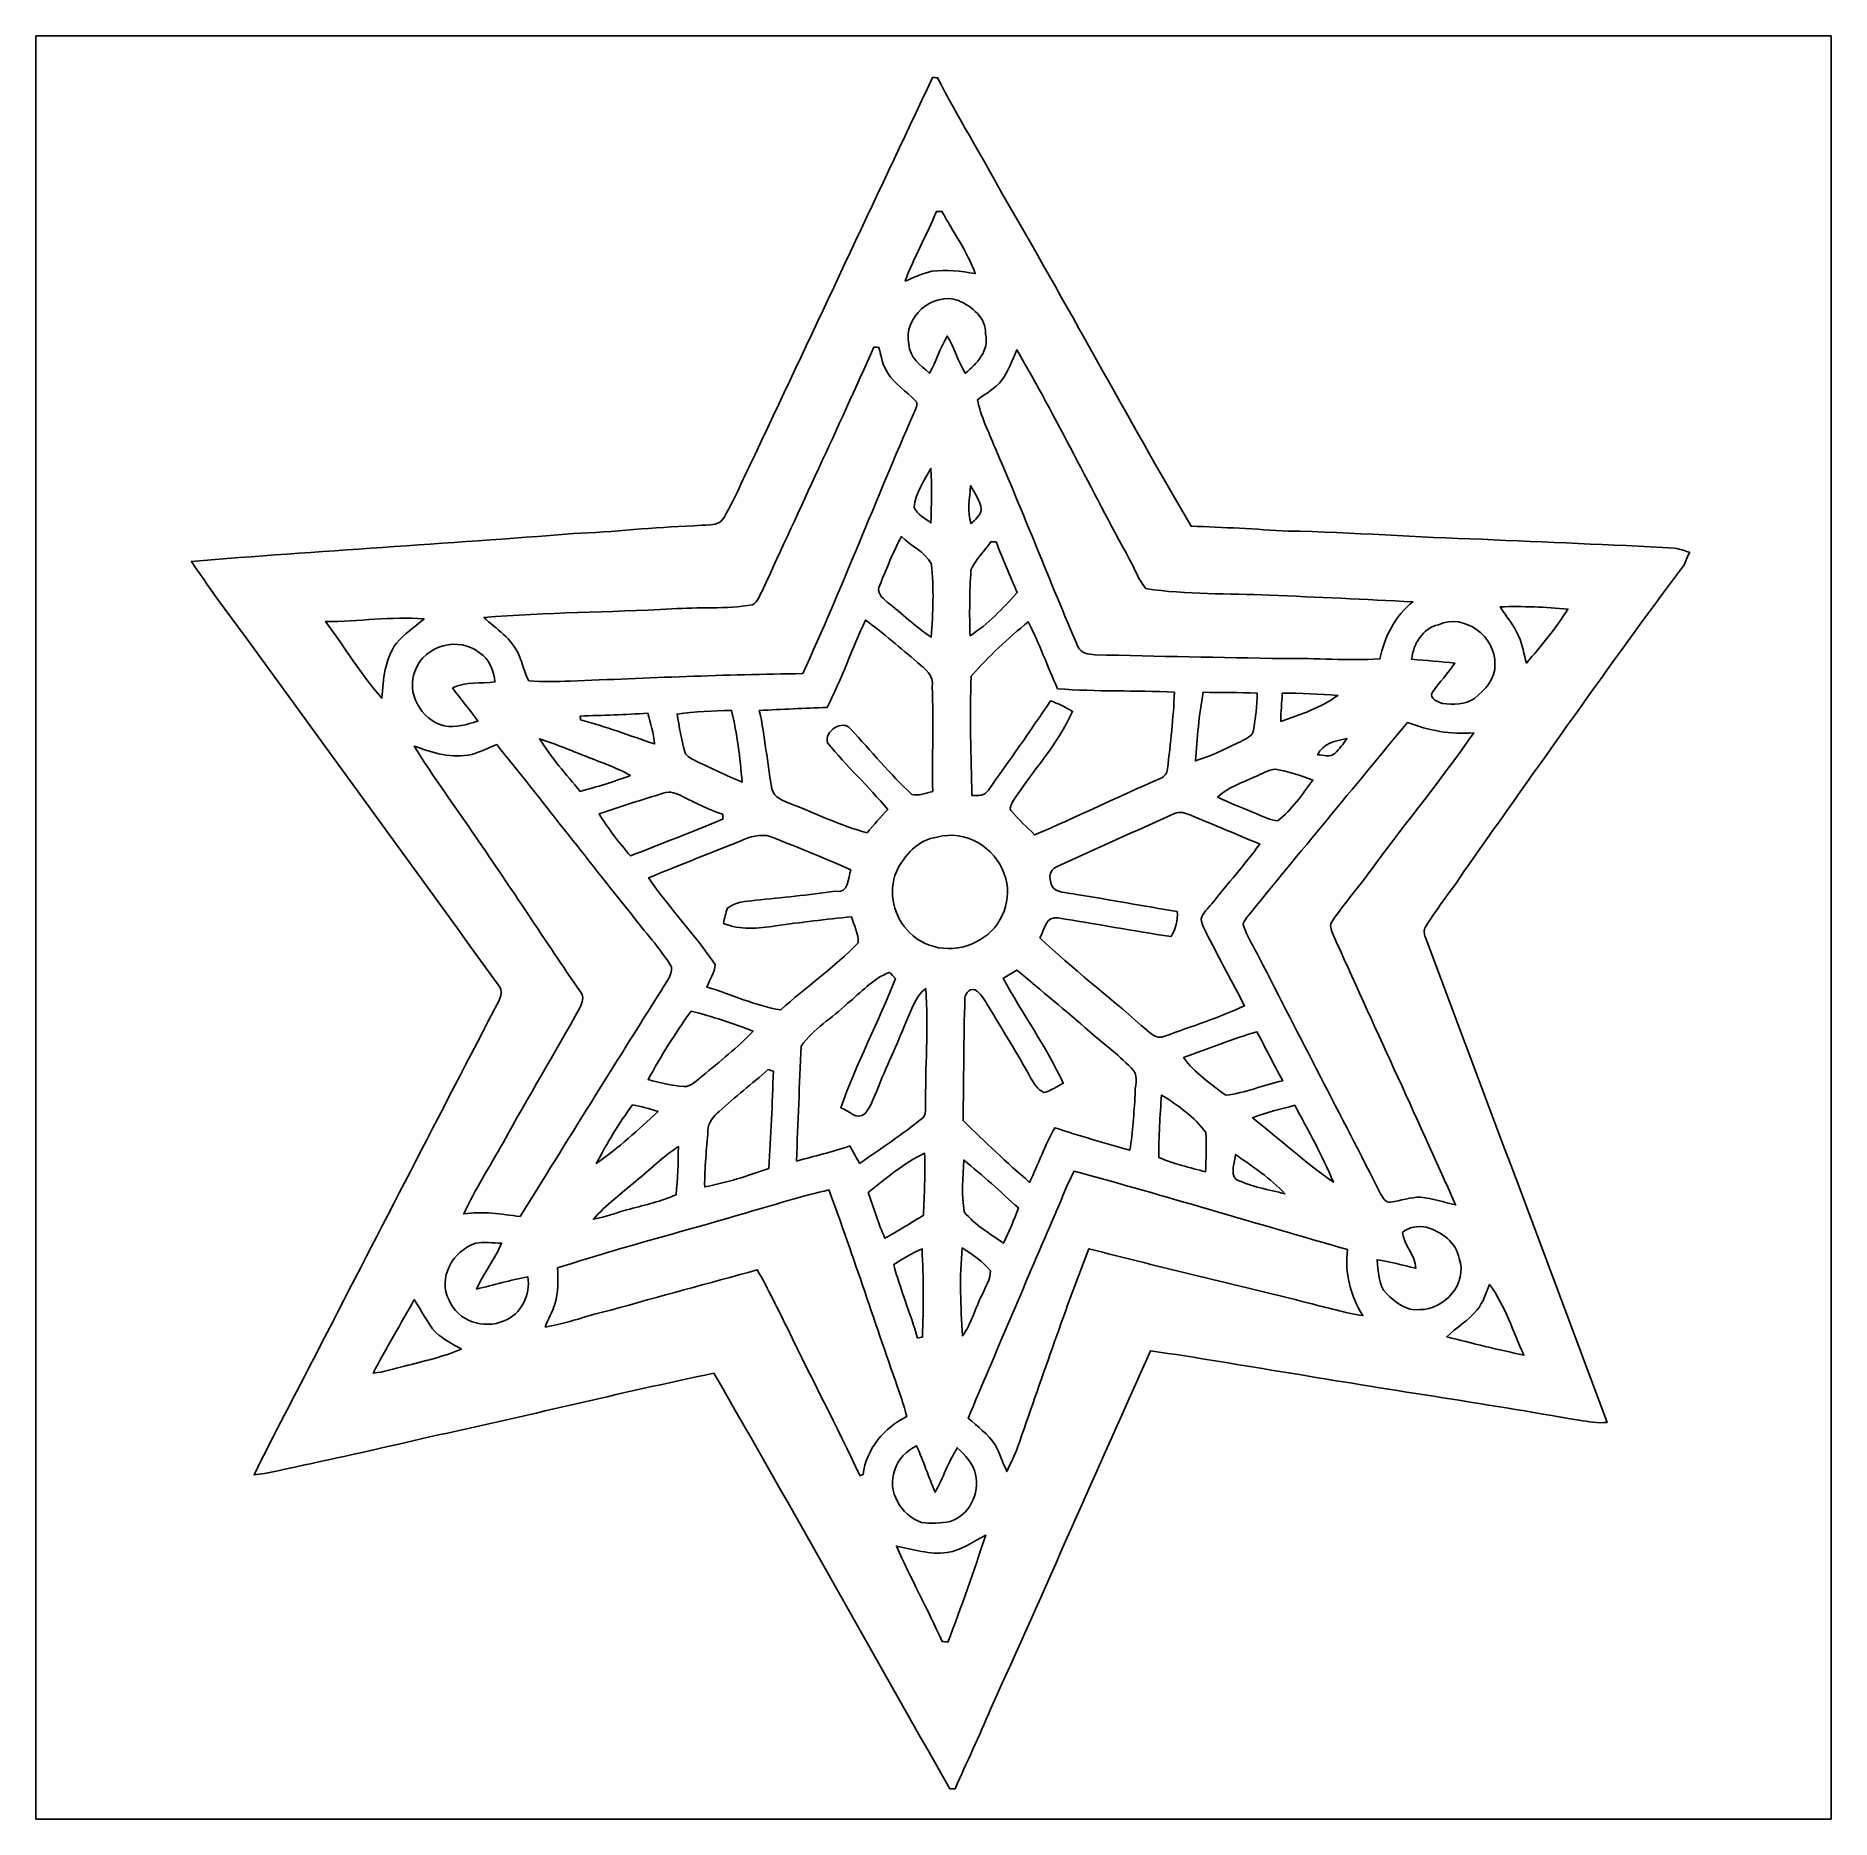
# Model space of a CAD drawing. Header units: centimetres. Extents: x -16.8 to 16.8, y -16.7 to 16.7.
import ezdxf

# ---------------------------------------------------------------- set-up
doc = ezdxf.new("R2010")
doc.units = ezdxf.units.CM
doc.header["$MEASUREMENT"] = 0
doc.layers.add('Layer 1', color=7, linetype='Continuous')

msp = doc.modelspace()

# ---------------------------------------------------------------- linework, layer by layer
at = {"layer": 'Layer 1', "color": 7}
for points, knots in [([(-16.77458, 16.66875), (-16.77458, 16.66875), (16.77458, 16.66875), (16.77458, 16.66875), (16.77458, 16.66875), (16.77458, 16.66875), (16.77458, -16.66875), (16.77458, -16.66875), (16.77458, -16.66875), (16.77458, -16.66875), (-16.77458, -16.66875), (-16.77458, -16.66875), (-16.77458, -16.66875), (-16.77458, -16.66875), (-16.77458, 16.66875), (-16.77458, 16.66875), (-16.77458, 16.66875), (-16.77458, 16.66875), (-16.77458, 16.66875), (-16.77458, 16.66875)], [0, 0, 0, 0, 0.16666667, 0.16666667, 0.16666667, 0.16666667, 0.33333333, 0.33333333, 0.33333333, 0.33333333, 0.5, 0.5, 0.5, 0.5, 0.66666667, 0.66666667, 0.66666667, 0.66666667, 1, 1, 1, 1]), ([(-0.01588, 15.89334), (-1.11548, 13.56713), (-2.20592, 11.23703), (-3.30306, 8.90976), (-3.30306, 8.90976), (-3.51049, 8.50194), (-3.68053, 8.07544), (-3.90737, 7.6775), (-3.90737, 7.6775), (-4.00579, 7.45913), (-4.30001, 7.54839), (-4.48169, 7.50676), (-4.48169, 7.50676), (-5.23169, 7.48877), (-5.97606, 7.39175), (-6.72536, 7.36424), (-6.72536, 7.36424), (-9.10519, 7.17621), (-11.48891, 7.03792), (-13.8684, 6.84424), (-13.8684, 6.84424), (-13.55901, 6.38104), (-13.23058, 5.92984), (-12.8965, 5.48393), (-12.8965, 5.48393), (-11.30018, 3.29212), (-9.70562, 1.09855), (-8.11565, -1.0982), (-8.11565, -1.0982), (-8.00629, -1.24813), (-8.15587, -1.41358), (-8.21619, -1.55222), (-8.21619, -1.55222), (-9.32991, -3.68935), (-10.43305, -5.83212), (-11.53901, -7.97348), (-11.53901, -7.97348), (-11.92389, -8.72702), (-12.32606, -9.47173), (-12.69647, -10.23267), (-12.69647, -10.23267), (-12.43859, -10.20904), (-12.18812, -10.13919), (-11.93518, -10.08733), (-11.93518, -10.08733), (-11.0938, -9.90917), (-10.25454, -9.72079), (-9.41776, -9.52288), (-9.41776, -9.52288), (-7.64293, -9.14224), (-5.88116, -8.70268), (-4.10386, -8.33191), (-4.10386, -8.33191), (-2.61655, -10.91106), (-1.16664, -13.51174), (0.3048, -16.10007), (0.3048, -16.10007), (0.32949, -16.10113), (0.37924, -16.10325), (0.40428, -16.10431), (0.40428, -16.10431), (0.6156, -15.60336), (0.86289, -15.11864), (1.06504, -14.61382), (1.06504, -14.61382), (2.07469, -12.38709), (3.05153, -10.14589), (4.05306, -7.91527), (4.05306, -7.91527), (4.91666, -8.03275), (5.77427, -8.19044), (6.6354, -8.32379), (6.6354, -8.32379), (8.44303, -8.63494), (10.25948, -8.89247), (12.06571, -9.21314), (12.06571, -9.21314), (12.23821, -9.23749), (12.4139, -9.27171), (12.58923, -9.25195), (12.58923, -9.25195), (11.47127, -6.22441), (10.31663, -3.20957), (9.19233, -0.18486), (9.19233, -0.18486), (9.17293, -0.121), (9.15211, -0.04657), (9.19586, 0.01199), (9.19586, 0.01199), (9.43187, 0.39229), (9.71762, 0.73907), (9.95927, 1.11584), (9.95927, 1.11584), (11.30124, 3.00496), (12.62839, 4.90538), (14.01374, 6.7624), (14.01374, 6.7624), (14.06948, 6.83683), (14.07936, 6.93173), (14.13192, 7.00899), (14.13192, 7.00899), (14.03844, 7.04215), (13.9446, 7.07919), (13.84547, 7.08872), (13.84547, 7.08872), (12.64744, 7.16492), (11.44764, 7.19631), (10.24925, 7.25981), (10.24925, 7.25981), (9.04064, 7.29015), (7.83519, 7.39069), (6.62658, 7.41257), (6.62658, 7.41257), (6.02227, 7.44396), (5.41831, 7.48594), (4.8133, 7.50111), (4.8133, 7.50111), (3.61068, 9.56381), (2.48003, 11.66707), (1.27706, 13.72941), (1.27706, 13.72941), (0.889, 14.45507), (0.44979, 15.15216), (0.07691, 15.88558), (0.07691, 15.88558), (0.05362, 15.8877), (0.00741, 15.89123), (-0.01588, 15.89334)], [0, 0, 0, 0, 0.03030303, 0.03030303, 0.03030303, 0.03030303, 0.06060606, 0.06060606, 0.06060606, 0.06060606, 0.09090909, 0.09090909, 0.09090909, 0.09090909, 0.12121212, 0.12121212, 0.12121212, 0.12121212, 0.15151515, 0.15151515, 0.15151515, 0.15151515, 0.18181818, 0.18181818, 0.18181818, 0.18181818, 0.21212121, 0.21212121, 0.21212121, 0.21212121, 0.24242424, 0.24242424, 0.24242424, 0.24242424, 0.27272727, 0.27272727, 0.27272727, 0.27272727, 0.3030303, 0.3030303, 0.3030303, 0.3030303, 0.33333333, 0.33333333, 0.33333333, 0.33333333, 0.36363636, 0.36363636, 0.36363636, 0.36363636, 0.39393939, 0.39393939, 0.39393939, 0.39393939, 0.42424242, 0.42424242, 0.42424242, 0.42424242, 0.45454545, 0.45454545, 0.45454545, 0.45454545, 0.48484848, 0.48484848, 0.48484848, 0.48484848, 0.51515152, 0.51515152, 0.51515152, 0.51515152, 0.54545455, 0.54545455, 0.54545455, 0.54545455, 0.57575758, 0.57575758, 0.57575758, 0.57575758, 0.60606061, 0.60606061, 0.60606061, 0.60606061, 0.63636364, 0.63636364, 0.63636364, 0.63636364, 0.66666667, 0.66666667, 0.66666667, 0.66666667, 0.6969697, 0.6969697, 0.6969697, 0.6969697, 0.72727273, 0.72727273, 0.72727273, 0.72727273, 0.75757576, 0.75757576, 0.75757576, 0.75757576, 0.78787879, 0.78787879, 0.78787879, 0.78787879, 0.81818182, 0.81818182, 0.81818182, 0.81818182, 0.84848485, 0.84848485, 0.84848485, 0.84848485, 0.87878788, 0.87878788, 0.87878788, 0.87878788, 0.90909091, 0.90909091, 0.90909091, 0.90909091, 0.93939394, 0.93939394, 0.93939394, 0.93939394, 1, 1, 1, 1]), ([(0.05574, 13.38651), (0.08149, 13.38686), (0.13229, 13.38686), (0.15804, 13.38686), (0.15804, 13.38686), (0.36442, 12.99986), (0.63429, 12.64285), (0.77929, 12.22587), (0.77929, 12.22587), (0.51259, 12.26679), (0.24059, 12.30771), (-0.02858, 12.26714), (-0.02858, 12.26714), (-0.20461, 12.2361), (-0.36407, 12.15072), (-0.52846, 12.08546), (-0.52846, 12.08546), (-0.37006, 12.5349), (-0.12171, 12.94518), (0.05574, 13.38651)], [0, 0, 0, 0, 0.16666667, 0.16666667, 0.16666667, 0.16666667, 0.33333333, 0.33333333, 0.33333333, 0.33333333, 0.5, 0.5, 0.5, 0.5, 0.66666667, 0.66666667, 0.66666667, 0.66666667, 1, 1, 1, 1]), ([(-0.45861, 10.90401), (-0.57891, 11.40425), (-0.01482, 11.8939), (0.46567, 11.72139), (0.46567, 11.72139), (0.71367, 11.61133), (0.99342, 11.39966), (0.9712, 11.09451), (0.9712, 11.09451), (1.04916, 10.7823), (0.81174, 10.54135), (0.59196, 10.36214), (0.59196, 10.36214), (0.46038, 10.58404), (0.39017, 10.83627), (0.25576, 11.05641), (0.25576, 11.05641), (0.12453, 10.83416), (0.04798, 10.58651), (-0.07585, 10.36108), (-0.07585, 10.36108), (-0.23671, 10.51243), (-0.45438, 10.6553), (-0.45861, 10.90401)], [0, 0, 0, 0, 0.14285714, 0.14285714, 0.14285714, 0.14285714, 0.28571429, 0.28571429, 0.28571429, 0.28571429, 0.42857143, 0.42857143, 0.42857143, 0.42857143, 0.57142857, 0.57142857, 0.57142857, 0.57142857, 0.71428571, 0.71428571, 0.71428571, 0.71428571, 1, 1, 1, 1]), ([(-1.11478, 10.84968), (-1.09079, 10.84792), (-1.04316, 10.84474), (-1.01918, 10.84333), (-1.01918, 10.84333), (-0.97755, 10.67929), (-0.95144, 10.50537), (-0.85372, 10.36249), (-0.85372, 10.36249), (-0.72249, 10.15577), (-0.50906, 10.02524), (-0.34114, 9.85202), (-0.34114, 9.85202), (-0.26846, 9.78676), (-0.34784, 9.6841), (-0.36654, 9.61284), (-0.36654, 9.61284), (-1.07879, 7.99888), (-1.70815, 6.34859), (-2.44404, 4.74557), (-2.44404, 4.74557), (-3.89361, 4.73075), (-5.34211, 4.66513), (-6.79062, 4.60551), (-6.79062, 4.60551), (-7.04709, 4.60199), (-7.30497, 4.58682), (-7.56038, 4.61151), (-7.56038, 4.61151), (-7.65246, 4.75933), (-7.6708, 4.94101), (-7.75159, 5.09482), (-7.75159, 5.09482), (-7.87541, 5.40209), (-8.17104, 5.57918), (-8.40281, 5.79755), (-8.40281, 5.79755), (-7.23547, 5.8928), (-6.06249, 5.89068), (-4.89303, 5.95701), (-4.89303, 5.95701), (-4.38961, 5.99122), (-3.88056, 5.9503), (-3.38138, 6.03215), (-3.38138, 6.03215), (-3.27519, 6.096), (-3.24062, 6.22653), (-3.18417, 6.32848), (-3.18417, 6.32848), (-2.49626, 7.83625), (-1.78823, 9.33521), (-1.11478, 10.84968)], [0, 0, 0, 0, 0.07142857, 0.07142857, 0.07142857, 0.07142857, 0.14285714, 0.14285714, 0.14285714, 0.14285714, 0.21428571, 0.21428571, 0.21428571, 0.21428571, 0.28571429, 0.28571429, 0.28571429, 0.28571429, 0.35714286, 0.35714286, 0.35714286, 0.35714286, 0.42857143, 0.42857143, 0.42857143, 0.42857143, 0.5, 0.5, 0.5, 0.5, 0.57142857, 0.57142857, 0.57142857, 0.57142857, 0.64285714, 0.64285714, 0.64285714, 0.64285714, 0.71428571, 0.71428571, 0.71428571, 0.71428571, 0.78571429, 0.78571429, 0.78571429, 0.78571429, 0.85714286, 0.85714286, 0.85714286, 0.85714286, 1, 1, 1, 1]), ([(1.55928, 10.801), (2.30082, 9.51583), (2.95275, 8.18056), (3.66501, 6.87952), (3.66501, 6.87952), (3.76943, 6.70066), (3.82905, 6.48794), (3.97122, 6.33589), (3.97122, 6.33589), (4.7311, 6.21982), (5.50968, 6.24805), (6.27768, 6.21418), (6.27768, 6.21418), (7.17127, 6.17396), (8.06521, 6.13692), (8.95844, 6.08647), (8.95844, 6.08647), (8.61977, 5.82612), (8.42962, 5.43066), (8.34425, 5.01968), (8.34425, 5.01968), (7.74453, 4.98193), (7.1441, 5.04437), (6.54403, 5.02744), (6.54403, 5.02744), (5.36751, 5.04613), (4.19135, 5.07118), (3.01519, 5.0994), (3.01519, 5.0994), (2.90266, 5.11104), (2.75519, 5.12092), (2.7051, 5.24157), (2.7051, 5.24157), (2.16817, 6.47947), (1.68592, 7.74065), (1.14512, 8.97714), (1.14512, 8.97714), (1.03082, 9.27135), (0.87877, 9.55463), (0.82268, 9.8679), (0.82268, 9.8679), (0.97755, 9.97973), (1.14864, 10.0778), (1.27317, 10.22632), (1.27317, 10.22632), (1.39665, 10.40236), (1.47708, 10.60344), (1.55928, 10.801)], [0, 0, 0, 0, 0.07692308, 0.07692308, 0.07692308, 0.07692308, 0.15384615, 0.15384615, 0.15384615, 0.15384615, 0.23076923, 0.23076923, 0.23076923, 0.23076923, 0.30769231, 0.30769231, 0.30769231, 0.30769231, 0.38461538, 0.38461538, 0.38461538, 0.38461538, 0.46153846, 0.46153846, 0.46153846, 0.46153846, 0.53846154, 0.53846154, 0.53846154, 0.53846154, 0.61538462, 0.61538462, 0.61538462, 0.61538462, 0.69230769, 0.69230769, 0.69230769, 0.69230769, 0.76923077, 0.76923077, 0.76923077, 0.76923077, 0.84615385, 0.84615385, 0.84615385, 0.84615385, 1, 1, 1, 1]), ([(-0.36336, 7.85389), (-0.33549, 8.11883), (-0.18168, 8.35554), (-0.04692, 8.58132), (-0.04692, 8.58132), (-0.03034, 8.24089), (-0.03986, 7.90046), (-0.04727, 7.56038), (-0.04727, 7.56038), (-0.15558, 7.6514), (-0.30833, 7.71878), (-0.36336, 7.85389)], [0, 0, 0, 0, 0.25, 0.25, 0.25, 0.25, 0.5, 0.5, 0.5, 0.5, 1, 1, 1, 1]), ([(0.70344, 7.54627), (0.62583, 7.77522), (0.67733, 8.0264), (0.69144, 8.2617), (0.69144, 8.2617), (0.76623, 8.11847), (0.88124, 7.9816), (0.89359, 7.81403), (0.89359, 7.81403), (0.87559, 7.70255), (0.77646, 7.62529), (0.70344, 7.54627)], [0, 0, 0, 0, 0.25, 0.25, 0.25, 0.25, 0.5, 0.5, 0.5, 0.5, 1, 1, 1, 1]), ([(-1.00506, 6.40151), (-0.87418, 6.70454), (-0.75953, 7.0171), (-0.59937, 7.30673), (-0.59937, 7.30673), (-0.42051, 7.13705), (-0.16828, 7.02239), (-0.04374, 6.80261), (-0.04374, 6.80261), (0.01305, 6.34753), (-0.00988, 5.88292), (-0.0441, 5.42572), (-0.0441, 5.42572), (-0.33196, 5.62681), (-0.59161, 5.86458), (-0.86395, 6.08471), (-0.86395, 6.08471), (-0.95709, 6.16056), (-1.08021, 6.27062), (-1.00506, 6.40151)], [0, 0, 0, 0, 0.16666667, 0.16666667, 0.16666667, 0.16666667, 0.33333333, 0.33333333, 0.33333333, 0.33333333, 0.5, 0.5, 0.5, 0.5, 0.66666667, 0.66666667, 0.66666667, 0.66666667, 1, 1, 1, 1]), ([(1.07915, 7.2136), (1.10173, 7.21219), (1.14759, 7.21007), (1.17052, 7.20866), (1.17052, 7.20866), (1.29611, 6.89046), (1.42416, 6.57296), (1.56633, 6.26145), (1.56633, 6.26145), (1.29681, 5.96865), (1.02094, 5.66843), (0.68263, 5.4543), (0.68263, 5.4543), (0.66957, 5.86281), (0.67451, 6.27309), (0.69921, 6.68091), (0.69921, 6.68091), (0.78352, 6.88305), (0.95321, 7.03756), (1.07915, 7.2136)], [0, 0, 0, 0, 0.16666667, 0.16666667, 0.16666667, 0.16666667, 0.33333333, 0.33333333, 0.33333333, 0.33333333, 0.5, 0.5, 0.5, 0.5, 0.66666667, 0.66666667, 0.66666667, 0.66666667, 1, 1, 1, 1]), ([(-11.36015, 5.71888), (-10.74773, 5.72029), (-10.13354, 5.81731), (-9.52147, 5.76862), (-9.52147, 5.76862), (-9.69398, 5.61693), (-9.89048, 5.49099), (-10.03864, 5.31354), (-10.03864, 5.31354), (-10.25596, 5.01579), (-10.28347, 4.64079), (-10.30887, 4.2866), (-10.30887, 4.2866), (-10.69869, 4.73216), (-11.00878, 5.24298), (-11.36015, 5.71888)], [0, 0, 0, 0, 0.2, 0.2, 0.2, 0.2, 0.4, 0.4, 0.4, 0.4, 0.6, 0.6, 0.6, 0.6, 1, 1, 1, 1]), ([(-1.27035, 5.74746), (-0.9331, 5.50122), (-0.61983, 5.22464), (-0.29951, 4.95723), (-0.29951, 4.95723), (-0.16475, 4.8387), (0.02222, 4.7117), (-0.02293, 4.49827), (-0.02293, 4.49827), (-0.00106, 3.84669), (-0.0254, 3.19476), (-0.01517, 2.54282), (-0.01517, 2.54282), (-0.14146, 2.51178), (-0.28011, 2.45357), (-0.40675, 2.48673), (-0.40675, 2.48673), (-0.81174, 2.86914), (-1.17158, 3.29953), (-1.54658, 3.71087), (-1.54658, 3.71087), (-1.69968, 3.89925), (-2.05352, 3.66924), (-1.97908, 3.45405), (-1.97908, 3.45405), (-1.62983, 3.01766), (-1.21214, 2.63984), (-0.85654, 2.20768), (-0.85654, 2.20768), (-0.98707, 2.06481), (-1.11654, 1.92088), (-1.23966, 1.7713), (-1.23966, 1.7713), (-1.73284, 1.89865), (-2.18899, 2.13219), (-2.66453, 2.30964), (-2.66453, 2.30964), (-2.79859, 2.37137), (-2.9845, 2.42076), (-3.01872, 2.58763), (-3.01872, 2.58763), (-3.11115, 3.07516), (-3.14537, 3.57293), (-3.25543, 4.0573), (-3.25543, 4.0573), (-2.83351, 4.07705), (-2.41194, 4.09998), (-1.98967, 4.11339), (-1.98967, 4.11339), (-1.72014, 4.64467), (-1.51941, 5.20665), (-1.27035, 5.74746)], [0, 0, 0, 0, 0.07142857, 0.07142857, 0.07142857, 0.07142857, 0.14285714, 0.14285714, 0.14285714, 0.14285714, 0.21428571, 0.21428571, 0.21428571, 0.21428571, 0.28571429, 0.28571429, 0.28571429, 0.28571429, 0.35714286, 0.35714286, 0.35714286, 0.35714286, 0.42857143, 0.42857143, 0.42857143, 0.42857143, 0.5, 0.5, 0.5, 0.5, 0.57142857, 0.57142857, 0.57142857, 0.57142857, 0.64285714, 0.64285714, 0.64285714, 0.64285714, 0.71428571, 0.71428571, 0.71428571, 0.71428571, 0.78571429, 0.78571429, 0.78571429, 0.78571429, 0.85714286, 0.85714286, 0.85714286, 0.85714286, 1, 1, 1, 1]), ([(0.7045, 4.69724), (1.02235, 5.06906), (1.39418, 5.40173), (1.76989, 5.71712), (1.76989, 5.71712), (1.97803, 5.31036), (2.12937, 4.87821), (2.31951, 4.46299), (2.31951, 4.46299), (3.04588, 4.40549), (3.77613, 4.43583), (4.50356, 4.39773), (4.50356, 4.39773), (4.48275, 3.91866), (4.42983, 3.4417), (4.37197, 2.96616), (4.37197, 2.96616), (4.36598, 2.88325), (4.31659, 2.81446), (4.23792, 2.78694), (4.23792, 2.78694), (3.45017, 2.44546), (2.6797, 2.06551), (1.88877, 1.73108), (1.88877, 1.73108), (1.74907, 1.8796), (1.59385, 2.0126), (1.46226, 2.16853), (1.46226, 2.16853), (1.40688, 2.21474), (1.44498, 2.28671), (1.47214, 2.33715), (1.47214, 2.33715), (1.83409, 2.91253), (2.32057, 3.41595), (2.59927, 4.04072), (2.59927, 4.04072), (2.46556, 4.11409), (2.33221, 4.18853), (2.18793, 4.23862), (2.18793, 4.23862), (1.81151, 3.67524), (1.41887, 3.12244), (1.02623, 2.57034), (1.02623, 2.57034), (0.96202, 2.45921), (0.83044, 2.46486), (0.71896, 2.46803), (0.71896, 2.46803), (0.70238, 3.21063), (0.67028, 3.95605), (0.7045, 4.69724)], [0, 0, 0, 0, 0.07142857, 0.07142857, 0.07142857, 0.07142857, 0.14285714, 0.14285714, 0.14285714, 0.14285714, 0.21428571, 0.21428571, 0.21428571, 0.21428571, 0.28571429, 0.28571429, 0.28571429, 0.28571429, 0.35714286, 0.35714286, 0.35714286, 0.35714286, 0.42857143, 0.42857143, 0.42857143, 0.42857143, 0.5, 0.5, 0.5, 0.5, 0.57142857, 0.57142857, 0.57142857, 0.57142857, 0.64285714, 0.64285714, 0.64285714, 0.64285714, 0.71428571, 0.71428571, 0.71428571, 0.71428571, 0.78571429, 0.78571429, 0.78571429, 0.78571429, 0.85714286, 0.85714286, 0.85714286, 0.85714286, 1, 1, 1, 1]), ([(9.43822, 5.65891), (9.9187, 5.88786), (10.51278, 5.43172), (10.49196, 4.91949), (10.49196, 4.91949), (10.5096, 4.65208), (10.30605, 4.43512), (10.10779, 4.28413), (10.10779, 4.28413), (9.94234, 4.15466), (9.7088, 4.16948), (9.51301, 4.18924), (9.51301, 4.18924), (9.4301, 4.2231), (9.24772, 4.27955), (9.32533, 4.39667), (9.32533, 4.39667), (9.45444, 4.58611), (9.6139, 4.75368), (9.74584, 4.94136), (9.74584, 4.94136), (9.47632, 4.9724), (9.20503, 4.99286), (8.9348, 5.01403), (8.9348, 5.01403), (8.96691, 5.29978), (9.13941, 5.594), (9.43822, 5.65891)], [0, 0, 0, 0, 0.125, 0.125, 0.125, 0.125, 0.25, 0.25, 0.25, 0.25, 0.375, 0.375, 0.375, 0.375, 0.5, 0.5, 0.5, 0.5, 0.625, 0.625, 0.625, 0.625, 0.75, 0.75, 0.75, 0.75, 1, 1, 1, 1]), ([(10.5918, 5.9944), (11.01372, 6.00992), (11.436, 5.98946), (11.85686, 5.95313), (11.85686, 5.95313), (11.63144, 5.59188), (11.35662, 5.2645), (11.07969, 4.94242), (11.07969, 4.94242), (11.03559, 5.10999), (11.00349, 5.28108), (10.93999, 5.44266), (10.93999, 5.44266), (10.85074, 5.64268), (10.70645, 5.8099), (10.5918, 5.9944)], [0, 0, 0, 0, 0.2, 0.2, 0.2, 0.2, 0.4, 0.4, 0.4, 0.4, 0.6, 0.6, 0.6, 0.6, 1, 1, 1, 1]), ([(-9.68199, 4.81436), (-9.51406, 5.27297), (-8.8586, 5.45324), (-8.48325, 5.13397), (-8.48325, 5.13397), (-8.29204, 5.02497), (-8.21866, 4.79672), (-8.19538, 4.59105), (-8.19538, 4.59105), (-8.45538, 4.55789), (-8.7443, 4.60058), (-8.98701, 4.48028), (-8.98701, 4.48028), (-8.83885, 4.26649), (-8.66069, 4.07458), (-8.51747, 3.85692), (-8.51747, 3.85692), (-8.71926, 3.79624), (-8.92986, 3.7271), (-9.14329, 3.76908), (-9.14329, 3.76908), (-9.57509, 3.87562), (-9.87002, 4.39561), (-9.68199, 4.81436)], [0, 0, 0, 0, 0.14285714, 0.14285714, 0.14285714, 0.14285714, 0.28571429, 0.28571429, 0.28571429, 0.28571429, 0.42857143, 0.42857143, 0.42857143, 0.42857143, 0.57142857, 0.57142857, 0.57142857, 0.57142857, 0.71428571, 0.71428571, 0.71428571, 0.71428571, 1, 1, 1, 1]), ([(5.03908, 4.39702), (5.37492, 4.39455), (5.71112, 4.39314), (6.04696, 4.38256), (6.04696, 4.38256), (6.04979, 4.14831), (6.01945, 3.91583), (5.97852, 3.68547), (5.97852, 3.68547), (5.96441, 3.56517), (5.82154, 3.53448), (5.73828, 3.47416), (5.73828, 3.47416), (5.46241, 3.34222), (5.18689, 3.20463), (4.89444, 3.11468), (4.89444, 3.11468), (4.92584, 3.5433), (4.96147, 3.97404), (5.03908, 4.39702)], [0, 0, 0, 0, 0.16666667, 0.16666667, 0.16666667, 0.16666667, 0.33333333, 0.33333333, 0.33333333, 0.33333333, 0.5, 0.5, 0.5, 0.5, 0.66666667, 0.66666667, 0.66666667, 0.66666667, 1, 1, 1, 1]), ([(6.51898, 4.38079), (6.86541, 4.38256), (7.21148, 4.36316), (7.55756, 4.33987), (7.55756, 4.33987), (7.23865, 4.10951), (6.85835, 3.97581), (6.48829, 3.85374), (6.48829, 3.85374), (6.49464, 4.02978), (6.50557, 4.20546), (6.51898, 4.38079)], [0, 0, 0, 0, 0.25, 0.25, 0.25, 0.25, 0.5, 0.5, 0.5, 0.5, 1, 1, 1, 1]), ([(-4.79108, 3.98956), (-4.45558, 4.03966), (-4.11551, 4.05024), (-3.77684, 4.05977), (-3.77684, 4.05977), (-3.66854, 3.62091), (-3.61421, 3.16971), (-3.57646, 2.71956), (-3.57646, 2.71956), (-3.86786, 2.83845), (-4.15219, 2.97356), (-4.43583, 3.10974), (-4.43583, 3.10974), (-4.51414, 3.15348), (-4.61292, 3.19123), (-4.6482, 3.28119), (-4.6482, 3.28119), (-4.70641, 3.51543), (-4.75227, 3.75179), (-4.79108, 3.98956)], [0, 0, 0, 0, 0.16666667, 0.16666667, 0.16666667, 0.16666667, 0.33333333, 0.33333333, 0.33333333, 0.33333333, 0.5, 0.5, 0.5, 0.5, 0.66666667, 0.66666667, 0.66666667, 0.66666667, 1, 1, 1, 1]), ([(-6.60224, 3.95288), (-6.18173, 3.96699), (-5.76051, 3.97581), (-5.3407, 4.00685), (-5.3407, 4.00685), (-5.29273, 3.8167), (-5.22817, 3.62797), (-5.213, 3.43112), (-5.213, 3.43112), (-5.67373, 3.58528), (-6.12881, 3.75673), (-6.59765, 3.88408), (-6.59765, 3.88408), (-6.59871, 3.90137), (-6.60118, 3.93559), (-6.60224, 3.95288)], [0, 0, 0, 0, 0.2, 0.2, 0.2, 0.2, 0.4, 0.4, 0.4, 0.4, 0.6, 0.6, 0.6, 0.6, 1, 1, 1, 1]), ([(8.85578, 3.83187), (9.25266, 3.68794), (9.6707, 3.59692), (10.09509, 3.64137), (10.09509, 3.64137), (9.51195, 2.78342), (8.84308, 1.98826), (8.23277, 1.15006), (8.23277, 1.15006), (7.98301, 0.80257), (7.70114, 0.47837), (7.45666, 0.127), (7.45666, 0.127), (7.3914, 0.05327), (7.43126, -0.04128), (7.46196, -0.1203), (7.46196, -0.1203), (8.21866, -1.81293), (9.00677, -3.49179), (9.75642, -5.1876), (9.75642, -5.1876), (9.54052, -5.13468), (9.32744, -5.06765), (9.10625, -5.04402), (9.10625, -5.04402), (8.91364, -5.0352), (8.7309, -5.10928), (8.54357, -5.1375), (8.54357, -5.1375), (8.44726, -5.14985), (8.39752, -5.04896), (8.3566, -4.97981), (8.3566, -4.97981), (7.60906, -3.50732), (6.8393, -2.04576), (6.09388, -0.57221), (6.09388, -0.57221), (5.98911, -0.37289), (5.86987, -0.17851), (5.79296, 0.03351), (5.79296, 0.03351), (5.76368, 0.09066), (5.82965, 0.13688), (5.85152, 0.18098), (5.85152, 0.18098), (6.84318, 1.40582), (7.85566, 2.61444), (8.85578, 3.83187)], [0, 0, 0, 0, 0.07692308, 0.07692308, 0.07692308, 0.07692308, 0.15384615, 0.15384615, 0.15384615, 0.15384615, 0.23076923, 0.23076923, 0.23076923, 0.23076923, 0.30769231, 0.30769231, 0.30769231, 0.30769231, 0.38461538, 0.38461538, 0.38461538, 0.38461538, 0.46153846, 0.46153846, 0.46153846, 0.46153846, 0.53846154, 0.53846154, 0.53846154, 0.53846154, 0.61538462, 0.61538462, 0.61538462, 0.61538462, 0.69230769, 0.69230769, 0.69230769, 0.69230769, 0.76923077, 0.76923077, 0.76923077, 0.76923077, 0.84615385, 0.84615385, 0.84615385, 0.84615385, 1, 1, 1, 1]), ([(-9.70456, 3.39302), (-9.36413, 3.26496), (-8.99301, 3.15207), (-8.62894, 3.23674), (-8.62894, 3.23674), (-8.46843, 3.2826), (-8.31603, 3.3528), (-8.16293, 3.41877), (-8.16293, 3.41877), (-7.30991, 2.37278), (-6.49429, 1.29716), (-5.64409, 0.24871), (-5.64409, 0.24871), (-5.39962, -0.08255), (-5.1114, -0.38241), (-4.89656, -0.73484), (-4.89656, -0.73484), (-4.88244, -0.90311), (-5.00451, -1.02694), (-5.07894, -1.16311), (-5.07894, -1.16311), (-5.96865, -2.5721), (-6.84706, -3.98886), (-7.72513, -5.40526), (-7.72513, -5.40526), (-8.07473, -5.35658), (-8.42716, -5.30084), (-8.77958, -5.35587), (-8.77958, -5.35587), (-8.56544, -4.89514), (-8.29098, -4.46652), (-8.0451, -4.02273), (-8.0451, -4.02273), (-7.57626, -3.17641), (-7.07566, -2.34844), (-6.61106, -1.49966), (-6.61106, -1.49966), (-6.5592, -1.4097), (-6.52357, -1.29258), (-6.598, -1.20403), (-6.598, -1.20403), (-7.25558, -0.2473), (-7.88564, 0.72778), (-8.54816, 1.68063), (-8.54816, 1.68063), (-8.93128, 2.25284), (-9.34508, 2.80529), (-9.70456, 3.39302)], [0, 0, 0, 0, 0.07692308, 0.07692308, 0.07692308, 0.07692308, 0.15384615, 0.15384615, 0.15384615, 0.15384615, 0.23076923, 0.23076923, 0.23076923, 0.23076923, 0.30769231, 0.30769231, 0.30769231, 0.30769231, 0.38461538, 0.38461538, 0.38461538, 0.38461538, 0.46153846, 0.46153846, 0.46153846, 0.46153846, 0.53846154, 0.53846154, 0.53846154, 0.53846154, 0.61538462, 0.61538462, 0.61538462, 0.61538462, 0.69230769, 0.69230769, 0.69230769, 0.69230769, 0.76923077, 0.76923077, 0.76923077, 0.76923077, 0.84615385, 0.84615385, 0.84615385, 0.84615385, 1, 1, 1, 1]), ([(-7.36459, 3.52743), (-7.06861, 3.43817), (-6.78674, 3.31011), (-6.49746, 3.20181), (-6.49746, 3.20181), (-6.21806, 3.08645), (-5.92526, 2.99544), (-5.66455, 2.83951), (-5.66455, 2.83951), (-5.97429, 2.72874), (-6.28721, 2.62643), (-6.60612, 2.54564), (-6.60612, 2.54564), (-6.87211, 2.86209), (-7.14199, 3.17853), (-7.36459, 3.52743)], [0, 0, 0, 0, 0.2, 0.2, 0.2, 0.2, 0.4, 0.4, 0.4, 0.4, 0.6, 0.6, 0.6, 0.6, 1, 1, 1, 1]), ([(7.17656, 3.22862), (7.27498, 3.44135), (7.51699, 3.49321), (7.72619, 3.53166), (7.72619, 3.53166), (7.65739, 3.43535), (7.58825, 3.33798), (7.50323, 3.25543), (7.50323, 3.25543), (7.41186, 3.17676), (7.2831, 3.22298), (7.17656, 3.22862)], [0, 0, 0, 0, 0.25, 0.25, 0.25, 0.25, 0.5, 0.5, 0.5, 0.5, 1, 1, 1, 1]), ([(6.00569, 2.81834), (6.13269, 2.8642), (6.25263, 2.94993), (6.39092, 2.95804), (6.39092, 2.95804), (6.63046, 2.91641), (6.86294, 2.83951), (7.09083, 2.75484), (7.09083, 2.75484), (6.89151, 2.48708), (6.6989, 2.2031), (6.43396, 1.99708), (6.43396, 1.99708), (6.29497, 2.00484), (6.16832, 2.06904), (6.04308, 2.12266), (6.04308, 2.12266), (5.80072, 2.23379), (5.54672, 2.31775), (5.30895, 2.43875), (5.30895, 2.43875), (5.50545, 2.62114), (5.76721, 2.70616), (6.00569, 2.81834)], [0, 0, 0, 0, 0.14285714, 0.14285714, 0.14285714, 0.14285714, 0.28571429, 0.28571429, 0.28571429, 0.28571429, 0.42857143, 0.42857143, 0.42857143, 0.42857143, 0.57142857, 0.57142857, 0.57142857, 0.57142857, 0.71428571, 0.71428571, 0.71428571, 0.71428571, 1, 1, 1, 1]), ([(-5.05001, 2.51248), (-4.92337, 2.56328), (-4.7939, 2.49731), (-4.6796, 2.44546), (-4.6796, 2.44546), (-4.43794, 2.32586), (-4.20053, 2.19428), (-3.94018, 2.11843), (-3.94018, 2.11843), (-3.93841, 2.09621), (-3.93418, 2.0514), (-3.93241, 2.02918), (-3.93241, 2.02918), (-4.50533, 1.78894), (-5.08529, 1.56457), (-5.66455, 1.3395), (-5.66455, 1.3395), (-5.87622, 1.58785), (-6.07942, 1.84468), (-6.24981, 2.12302), (-6.24981, 2.12302), (-5.85576, 2.27048), (-5.44901, 2.37949), (-5.05001, 2.51248)], [0, 0, 0, 0, 0.14285714, 0.14285714, 0.14285714, 0.14285714, 0.28571429, 0.28571429, 0.28571429, 0.28571429, 0.42857143, 0.42857143, 0.42857143, 0.42857143, 0.57142857, 0.57142857, 0.57142857, 0.57142857, 0.71428571, 0.71428571, 0.71428571, 0.71428571, 1, 1, 1, 1]), ([(4.50532, 2.12831), (4.60516, 2.17946), (4.71487, 2.13854), (4.81012, 2.09797), (4.81012, 2.09797), (5.23946, 1.91699), (5.67126, 1.74166), (6.09953, 1.55787), (6.09953, 1.55787), (5.80813, 1.17969), (5.50298, 0.81245), (5.19853, 0.44485), (5.19853, 0.44485), (5.12833, 0.35348), (5.03414, 0.26987), (5.00133, 0.15522), (5.00133, 0.15522), (5.01368, 0.04092), (5.08388, -0.0568), (5.12833, -0.16087), (5.12833, -0.16087), (5.35234, -0.59761), (5.58377, -1.03117), (5.81484, -1.46438), (5.81484, -1.46438), (5.33012, -1.68381), (4.82282, -1.84891), (4.32435, -2.03306), (4.32435, -2.03306), (4.14408, -2.11843), (4.01391, -1.92581), (3.88126, -1.83374), (3.88126, -1.83374), (3.26496, -1.27106), (2.59256, -0.77153), (1.98931, -0.19509), (1.98931, -0.19509), (2.06728, -0.04974), (2.10608, 0.23178), (2.33186, 0.17815), (2.33186, 0.17815), (3.03495, 0.06703), (3.73521, -0.0635), (4.43936, -0.16969), (4.43936, -0.16969), (4.52543, -0.02928), (4.56777, 0.13264), (4.55542, 0.29739), (4.55542, 0.29739), (3.92818, 0.40358), (3.302, 0.51541), (2.67406, 0.61948), (2.67406, 0.61948), (2.53577, 0.65511), (2.36396, 0.63112), (2.24825, 0.73201), (2.24825, 0.73201), (2.14348, 0.85125), (2.14101, 1.0795), (2.3114, 1.143), (2.3114, 1.143), (3.04518, 1.46473), (3.77084, 1.80763), (4.50532, 2.12831)], [0, 0, 0, 0, 0.05882353, 0.05882353, 0.05882353, 0.05882353, 0.11764706, 0.11764706, 0.11764706, 0.11764706, 0.17647059, 0.17647059, 0.17647059, 0.17647059, 0.23529412, 0.23529412, 0.23529412, 0.23529412, 0.29411765, 0.29411765, 0.29411765, 0.29411765, 0.35294118, 0.35294118, 0.35294118, 0.35294118, 0.41176471, 0.41176471, 0.41176471, 0.41176471, 0.47058824, 0.47058824, 0.47058824, 0.47058824, 0.52941176, 0.52941176, 0.52941176, 0.52941176, 0.58823529, 0.58823529, 0.58823529, 0.58823529, 0.64705882, 0.64705882, 0.64705882, 0.64705882, 0.70588235, 0.70588235, 0.70588235, 0.70588235, 0.76470588, 0.76470588, 0.76470588, 0.76470588, 0.82352941, 0.82352941, 0.82352941, 0.82352941, 0.88235294, 0.88235294, 0.88235294, 0.88235294, 1, 1, 1, 1]), ([(-3.54648, 1.64324), (-3.37114, 1.71979), (-3.16301, 1.76071), (-2.98238, 1.67534), (-2.98238, 1.67534), (-2.50155, 1.48167), (-2.01648, 1.29505), (-1.54693, 1.07562), (-1.54693, 1.07562), (-1.59491, 0.92322), (-1.58221, 0.63218), (-1.83727, 0.67663), (-1.83727, 0.67663), (-2.33327, 0.60889), (-2.83139, 0.5588), (-3.32916, 0.50871), (-3.32916, 0.50871), (-3.50661, 0.48578), (-3.70205, 0.47942), (-3.84845, 0.3623), (-3.84845, 0.3623), (-3.88761, 0.27093), (-3.90208, 0.17216), (-3.92536, 0.07514), (-3.92536, 0.07514), (-3.61809, -0.05256), (-3.27237, -0.01693), (-2.95204, 0.02893), (-2.95204, 0.02893), (-2.48003, 0.09772), (-2.00625, 0.15346), (-1.53141, 0.20179), (-1.53141, 0.20179), (-1.49331, 0.04092), (-1.39771, -0.11501), (-1.40582, -0.28504), (-1.40582, -0.28504), (-1.85208, -0.74295), (-2.37913, -1.11301), (-2.85503, -1.53917), (-2.85503, -1.53917), (-3.33304, -1.46544), (-3.77296, -1.24919), (-4.23439, -1.11301), (-4.23439, -1.11301), (-4.1843, -0.97367), (-4.0894, -0.84526), (-4.08234, -0.69391), (-4.08234, -0.69391), (-4.45911, -0.127), (-4.94136, 0.36266), (-5.32342, 0.92675), (-5.32342, 0.92675), (-4.73569, 1.17722), (-4.13632, 1.39806), (-3.54648, 1.64324)], [0, 0, 0, 0, 0.06666667, 0.06666667, 0.06666667, 0.06666667, 0.13333333, 0.13333333, 0.13333333, 0.13333333, 0.2, 0.2, 0.2, 0.2, 0.26666667, 0.26666667, 0.26666667, 0.26666667, 0.33333333, 0.33333333, 0.33333333, 0.33333333, 0.4, 0.4, 0.4, 0.4, 0.46666667, 0.46666667, 0.46666667, 0.46666667, 0.53333333, 0.53333333, 0.53333333, 0.53333333, 0.6, 0.6, 0.6, 0.6, 0.66666667, 0.66666667, 0.66666667, 0.66666667, 0.73333333, 0.73333333, 0.73333333, 0.73333333, 0.8, 0.8, 0.8, 0.8, 0.86666667, 0.86666667, 0.86666667, 0.86666667, 1, 1, 1, 1]), ([(0.06844, 1.69086), (0.59478, 1.83339), (1.14653, 1.50566), (1.31939, 1.00365), (1.31939, 1.00365), (1.50036, 0.55704), (1.28658, -0.00318), (0.86466, -0.22895), (0.86466, -0.22895), (0.46496, -0.48789), (-0.11254, -0.44274), (-0.44556, -0.09313), (-0.44556, -0.09313), (-0.74507, 0.18979), (-0.85584, 0.66181), (-0.6925, 1.04316), (-0.6925, 1.04316), (-0.54751, 1.35008), (-0.28363, 1.64218), (0.06844, 1.69086)], [0, 0, 0, 0, 0.16666667, 0.16666667, 0.16666667, 0.16666667, 0.33333333, 0.33333333, 0.33333333, 0.33333333, 0.5, 0.5, 0.5, 0.5, 0.66666667, 0.66666667, 0.66666667, 0.66666667, 1, 1, 1, 1]), ([(-1.61078, -1.42346), (-1.35573, -1.2192), (-1.13559, -0.95215), (-0.81986, -0.83891), (-0.81986, -0.83891), (-0.78458, -0.87736), (-0.74895, -0.91546), (-0.71261, -0.95356), (-0.71261, -0.95356), (-1.02411, -1.77024), (-1.44392, -2.54318), (-1.73038, -3.36973), (-1.73038, -3.36973), (-1.59173, -3.41595), (-1.42416, -3.61703), (-1.28235, -3.48156), (-1.28235, -3.48156), (-1.17228, -3.35527), (-1.12254, -3.18946), (-1.05481, -3.03883), (-1.05481, -3.03883), (-0.88547, -2.61232), (-0.68509, -2.19922), (-0.51576, -1.77306), (-0.51576, -1.77306), (-0.4124, -1.55258), (-0.34784, -1.2954), (-0.14499, -1.14124), (-0.14499, -1.14124), (-0.09243, -1.88278), (-0.15663, -2.62467), (-0.14746, -3.36691), (-0.14746, -3.36691), (-0.15205, -3.43535), (-0.15028, -3.51825), (-0.20779, -3.56658), (-0.20779, -3.56658), (-0.58491, -3.86644), (-0.98496, -4.13667), (-1.38042, -4.41149), (-1.38042, -4.41149), (-1.44251, -4.30213), (-1.50142, -4.19135), (-1.56492, -4.0834), (-1.56492, -4.0834), (-1.89054, -4.197), (-2.22638, -4.27708), (-2.5594, -4.36562), (-2.5594, -4.36562), (-2.53859, -3.64878), (-2.50331, -2.93123), (-2.47015, -2.21615), (-2.47015, -2.21615), (-2.24543, -1.89371), (-1.89054, -1.69333), (-1.61078, -1.42346)], [0, 0, 0, 0, 0.06666667, 0.06666667, 0.06666667, 0.06666667, 0.13333333, 0.13333333, 0.13333333, 0.13333333, 0.2, 0.2, 0.2, 0.2, 0.26666667, 0.26666667, 0.26666667, 0.26666667, 0.33333333, 0.33333333, 0.33333333, 0.33333333, 0.4, 0.4, 0.4, 0.4, 0.46666667, 0.46666667, 0.46666667, 0.46666667, 0.53333333, 0.53333333, 0.53333333, 0.53333333, 0.6, 0.6, 0.6, 0.6, 0.66666667, 0.66666667, 0.66666667, 0.66666667, 0.73333333, 0.73333333, 0.73333333, 0.73333333, 0.8, 0.8, 0.8, 0.8, 0.86666667, 0.86666667, 0.86666667, 0.86666667, 1, 1, 1, 1]), ([(1.56034, -0.79587), (2.01013, -1.18392), (2.47438, -1.55469), (2.91959, -1.94839), (2.91959, -1.94839), (3.19193, -2.1911), (3.49568, -2.40136), (3.73874, -2.67547), (3.73874, -2.67547), (3.8414, -2.79964), (3.75073, -2.98203), (3.77084, -3.12349), (3.77084, -3.12349), (3.73909, -3.46957), (3.73697, -3.82094), (3.66642, -4.16243), (3.66642, -4.16243), (3.19934, -4.02414), (2.72697, -3.90208), (2.26624, -3.74368), (2.26624, -3.74368), (2.08209, -4.07035), (1.95545, -4.42524), (1.79705, -4.76462), (1.79705, -4.76462), (1.36772, -4.39561), (0.9585, -4.00403), (0.55386, -3.60892), (0.55386, -3.60892), (0.56409, -2.84656), (0.56374, -2.08421), (0.58667, -1.32221), (0.58667, -1.32221), (0.59725, -1.22273), (0.69003, -1.09784), (0.81527, -1.19204), (0.81527, -1.19204), (0.90946, -1.26577), (0.96273, -1.3776), (1.03011, -1.47461), (1.03011, -1.47461), (1.28729, -1.92123), (1.56774, -2.35409), (1.81398, -2.80741), (1.81398, -2.80741), (1.87784, -2.91324), (1.94486, -3.03424), (2.06446, -3.08504), (2.06446, -3.08504), (2.19498, -3.054), (2.30293, -2.9658), (2.42499, -2.91324), (2.42499, -2.91324), (2.10855, -2.22709), (1.65947, -1.61255), (1.30493, -0.94615), (1.30493, -0.94615), (1.38959, -0.8957), (1.47461, -0.84526), (1.56034, -0.79587)], [0, 0, 0, 0, 0.0625, 0.0625, 0.0625, 0.0625, 0.125, 0.125, 0.125, 0.125, 0.1875, 0.1875, 0.1875, 0.1875, 0.25, 0.25, 0.25, 0.25, 0.3125, 0.3125, 0.3125, 0.3125, 0.375, 0.375, 0.375, 0.375, 0.4375, 0.4375, 0.4375, 0.4375, 0.5, 0.5, 0.5, 0.5, 0.5625, 0.5625, 0.5625, 0.5625, 0.625, 0.625, 0.625, 0.625, 0.6875, 0.6875, 0.6875, 0.6875, 0.75, 0.75, 0.75, 0.75, 0.8125, 0.8125, 0.8125, 0.8125, 0.875, 0.875, 0.875, 0.875, 1, 1, 1, 1]), ([(-4.52967, -1.56245), (-4.13597, -1.66335), (-3.74897, -1.7907), (-3.37044, -1.93922), (-3.37044, -1.93922), (-3.65795, -2.24684), (-3.99874, -2.50049), (-4.31694, -2.7753), (-4.31694, -2.7753), (-4.42595, -2.84868), (-4.52261, -2.98309), (-4.66831, -2.97321), (-4.66831, -2.97321), (-4.89338, -2.95099), (-5.11704, -2.90901), (-5.33329, -2.84127), (-5.33329, -2.84127), (-5.08953, -2.40065), (-4.82388, -1.97132), (-4.52967, -1.56245)], [0, 0, 0, 0, 0.16666667, 0.16666667, 0.16666667, 0.16666667, 0.33333333, 0.33333333, 0.33333333, 0.33333333, 0.5, 0.5, 0.5, 0.5, 0.66666667, 0.66666667, 0.66666667, 0.66666667, 1, 1, 1, 1]), ([(4.67289, -2.4324), (5.12904, -2.26836), (5.57847, -2.08315), (6.0452, -1.9491), (6.0452, -1.9491), (6.20501, -2.25531), (6.3627, -2.56258), (6.52674, -2.86667), (6.52674, -2.86667), (6.16938, -2.94111), (5.82471, -3.09351), (5.46241, -3.13584), (5.46241, -3.13584), (5.18301, -2.92559), (4.88033, -2.71886), (4.67289, -2.4324)], [0, 0, 0, 0, 0.2, 0.2, 0.2, 0.2, 0.4, 0.4, 0.4, 0.4, 0.6, 0.6, 0.6, 0.6, 1, 1, 1, 1]), ([(-4.00685, -3.43747), (-3.70805, -3.16865), (-3.39302, -2.91853), (-3.08751, -2.65712), (-3.08751, -2.65712), (-3.06352, -2.66383), (-3.0159, -2.67723), (-2.99226, -2.68393), (-2.99226, -2.68393), (-3.01025, -3.29071), (-3.04236, -3.89714), (-3.08046, -4.50321), (-3.08046, -4.50321), (-3.46992, -4.64714), (-3.86891, -4.76673), (-4.27637, -4.84858), (-4.27637, -4.84858), (-4.28237, -4.49474), (-4.23792, -4.14302), (-4.21534, -3.79095), (-4.21534, -3.79095), (-4.21181, -3.6449), (-4.11092, -3.52919), (-4.00685, -3.43747)], [0, 0, 0, 0, 0.14285714, 0.14285714, 0.14285714, 0.14285714, 0.28571429, 0.28571429, 0.28571429, 0.28571429, 0.42857143, 0.42857143, 0.42857143, 0.42857143, 0.57142857, 0.57142857, 0.57142857, 0.57142857, 0.71428571, 0.71428571, 0.71428571, 0.71428571, 1, 1, 1, 1]), ([(-5.62504, -3.31576), (-5.46488, -3.35104), (-5.30119, -3.38138), (-5.14703, -3.44099), (-5.14703, -3.44099), (-5.51744, -3.77896), (-5.8868, -4.12609), (-6.30132, -4.40972), (-6.30132, -4.40972), (-6.102, -4.03049), (-5.87834, -3.66148), (-5.62504, -3.31576)], [0, 0, 0, 0, 0.25, 0.25, 0.25, 0.25, 0.5, 0.5, 0.5, 0.5, 1, 1, 1, 1]), ([(4.26261, -3.13161), (4.56565, -3.32705), (4.87751, -3.5373), (5.08917, -3.83364), (5.08917, -3.83364), (5.10611, -4.07741), (5.09341, -4.32223), (5.08564, -4.56706), (5.08564, -4.56706), (4.79002, -4.48839), (4.49051, -4.41819), (4.20864, -4.29824), (4.20864, -4.29824), (4.21146, -3.90842), (4.23086, -3.51966), (4.26261, -3.13161)], [0, 0, 0, 0, 0.2, 0.2, 0.2, 0.2, 0.4, 0.4, 0.4, 0.4, 0.6, 0.6, 0.6, 0.6, 1, 1, 1, 1]), ([(5.95912, -3.55918), (6.21453, -3.45475), (6.48617, -3.39619), (6.75181, -3.32317), (6.75181, -3.32317), (7.00299, -3.79624), (7.26793, -4.26438), (7.47324, -4.75932), (7.47324, -4.75932), (6.94267, -4.39279), (6.46889, -3.95252), (5.95912, -3.55918)], [0, 0, 0, 0, 0.25, 0.25, 0.25, 0.25, 0.5, 0.5, 0.5, 0.5, 1, 1, 1, 1]), ([(-5.56189, -4.73957), (-5.29661, -4.52649), (-5.05389, -4.28378), (-4.76814, -4.09716), (-4.76814, -4.09716), (-4.76956, -4.39737), (-4.78014, -4.69794), (-4.81118, -4.99674), (-4.81118, -4.99674), (-5.08882, -5.11528), (-5.38233, -5.18795), (-5.67373, -5.26309), (-5.67373, -5.26309), (-5.90197, -5.32236), (-6.1214, -5.41408), (-6.35459, -5.45394), (-6.35459, -5.45394), (-6.12422, -5.18125), (-5.8293, -4.97346), (-5.56189, -4.73957)], [0, 0, 0, 0, 0.16666667, 0.16666667, 0.16666667, 0.16666667, 0.33333333, 0.33333333, 0.33333333, 0.33333333, 0.5, 0.5, 0.5, 0.5, 0.66666667, 0.66666667, 0.66666667, 0.66666667, 1, 1, 1, 1]), ([(-1.22343, -4.953), (-0.88865, -4.68665), (-0.55316, -4.40478), (-0.16545, -4.21887), (-0.16545, -4.21887), (-0.15205, -4.60551), (-0.17427, -4.99216), (-0.18697, -5.3788), (-0.18697, -5.3788), (-0.4258, -5.52521), (-0.66428, -5.67231), (-0.90734, -5.81096), (-0.90734, -5.81096), (-1.03399, -5.53297), (-1.1109, -5.23628), (-1.22343, -4.953)], [0, 0, 0, 0, 0.2, 0.2, 0.2, 0.2, 0.4, 0.4, 0.4, 0.4, 0.6, 0.6, 0.6, 0.6, 1, 1, 1, 1]), ([(0.56621, -4.34869), (0.91899, -4.63091), (1.24848, -4.93995), (1.58574, -5.24016), (1.58574, -5.24016), (1.50636, -5.46594), (1.41005, -5.68537), (1.31127, -5.90338), (1.31127, -5.90338), (1.05692, -5.72382), (0.77223, -5.5626), (0.57573, -5.31777), (0.57573, -5.31777), (0.51576, -5.00098), (0.55351, -4.67007), (0.56621, -4.34869)], [0, 0, 0, 0, 0.2, 0.2, 0.2, 0.2, 0.4, 0.4, 0.4, 0.4, 0.6, 0.6, 0.6, 0.6, 1, 1, 1, 1]), ([(5.64444, -4.2418), (5.96018, -4.47428), (6.30308, -4.68736), (6.56802, -4.97946), (6.56802, -4.97946), (6.26251, -4.90114), (5.94289, -4.84787), (5.65714, -4.70994), (5.65714, -4.70994), (5.53544, -4.58646), (5.63951, -4.3882), (5.64444, -4.2418)], [0, 0, 0, 0, 0.25, 0.25, 0.25, 0.25, 0.5, 0.5, 0.5, 0.5, 1, 1, 1, 1]), ([(2.62819, -4.55366), (4.33634, -5.02109), (6.03215, -5.53367), (7.73536, -6.02015), (7.73536, -6.02015), (7.68667, -6.45054), (7.79039, -6.89116), (8.02393, -7.25629), (8.02393, -7.25629), (7.68279, -7.2009), (7.34977, -7.10741), (7.01604, -7.02098), (7.01604, -7.02098), (5.6455, -6.68126), (4.27108, -6.35882), (2.90407, -6.00604), (2.90407, -6.00604), (2.42535, -7.23124), (2.00836, -8.47937), (1.57092, -9.71938), (1.57092, -9.71938), (1.51377, -9.87425), (1.44145, -10.02206), (1.36948, -10.17023), (1.36948, -10.17023), (1.2954, -10.00548), (1.24178, -9.83192), (1.15499, -9.67352), (1.15499, -9.67352), (1.02023, -9.47491), (0.8255, -9.32886), (0.64664, -9.17257), (0.64664, -9.17257), (1.1684, -7.93679), (1.69474, -6.70419), (2.22321, -5.47158), (2.22321, -5.47158), (2.36114, -5.16678), (2.47474, -4.85105), (2.62819, -4.55366)], [0, 0, 0, 0, 0.09090909, 0.09090909, 0.09090909, 0.09090909, 0.18181818, 0.18181818, 0.18181818, 0.18181818, 0.27272727, 0.27272727, 0.27272727, 0.27272727, 0.36363636, 0.36363636, 0.36363636, 0.36363636, 0.45454545, 0.45454545, 0.45454545, 0.45454545, 0.54545455, 0.54545455, 0.54545455, 0.54545455, 0.63636364, 0.63636364, 0.63636364, 0.63636364, 0.72727273, 0.72727273, 0.72727273, 0.72727273, 0.81818182, 0.81818182, 0.81818182, 0.81818182, 1, 1, 1, 1]), ([(-3.37996, -5.29872), (-2.90513, -5.16643), (-2.43593, -5.01191), (-1.95404, -4.90573), (-1.95404, -4.90573), (-1.49154, -6.16761), (-1.07421, -7.44608), (-0.62971, -8.71432), (-0.62971, -8.71432), (-0.58173, -8.85472), (-0.53516, -8.99583), (-0.5013, -9.14082), (-0.5013, -9.14082), (-0.9204, -9.36025), (-1.25906, -9.74584), (-1.31657, -10.22844), (-1.31657, -10.22844), (-1.33209, -10.23303), (-1.36349, -10.2422), (-1.37936, -10.24714), (-1.37936, -10.24714), (-1.80128, -9.32568), (-2.28, -8.43139), (-2.71886, -7.51805), (-2.71886, -7.51805), (-2.90513, -7.14234), (-3.0861, -6.76381), (-3.29353, -6.39939), (-3.29353, -6.39939), (-4.20546, -6.65445), (-5.12092, -6.89681), (-6.03215, -7.15469), (-6.03215, -7.15469), (-6.44454, -7.24217), (-6.84071, -7.40163), (-7.25664, -7.47007), (-7.25664, -7.47007), (-7.20866, -7.3212), (-7.12399, -7.18749), (-7.07461, -7.03968), (-7.07461, -7.03968), (-7.00687, -6.82061), (-7.02204, -6.58989), (-7.02381, -6.36446), (-7.02381, -6.36446), (-5.82048, -5.97217), (-4.59211, -5.66244), (-3.37996, -5.29872)], [0, 0, 0, 0, 0.07692308, 0.07692308, 0.07692308, 0.07692308, 0.15384615, 0.15384615, 0.15384615, 0.15384615, 0.23076923, 0.23076923, 0.23076923, 0.23076923, 0.30769231, 0.30769231, 0.30769231, 0.30769231, 0.38461538, 0.38461538, 0.38461538, 0.38461538, 0.46153846, 0.46153846, 0.46153846, 0.46153846, 0.53846154, 0.53846154, 0.53846154, 0.53846154, 0.61538462, 0.61538462, 0.61538462, 0.61538462, 0.69230769, 0.69230769, 0.69230769, 0.69230769, 0.76923077, 0.76923077, 0.76923077, 0.76923077, 0.84615385, 0.84615385, 0.84615385, 0.84615385, 1, 1, 1, 1]), ([(8.76441, -5.70477), (8.87977, -5.59012), (9.06004, -5.57601), (9.2135, -5.60317), (9.2135, -5.60317), (9.49149, -5.68784), (9.77124, -5.88786), (9.82592, -6.1909), (9.82592, -6.1909), (9.9889, -6.64986), (9.54652, -7.15433), (9.08262, -7.14269), (9.08262, -7.14269), (8.83638, -7.17903), (8.62894, -7.00299), (8.46596, -6.84424), (8.46596, -6.84424), (8.30157, -6.67773), (8.31779, -6.42303), (8.28851, -6.2103), (8.28851, -6.2103), (8.53264, -6.24911), (8.77041, -6.31472), (9.01171, -6.37011), (9.01171, -6.37011), (9.00359, -6.12281), (8.79404, -5.94395), (8.76441, -5.70477)], [0, 0, 0, 0, 0.125, 0.125, 0.125, 0.125, 0.25, 0.25, 0.25, 0.25, 0.375, 0.375, 0.375, 0.375, 0.5, 0.5, 0.5, 0.5, 0.625, 0.625, 0.625, 0.625, 0.75, 0.75, 0.75, 0.75, 1, 1, 1, 1]), ([(-8.5598, -5.90374), (-8.39929, -5.87798), (-8.23454, -5.89597), (-8.07261, -5.90232), (-8.07261, -5.90232), (-8.19926, -6.20289), (-8.40246, -6.46324), (-8.5404, -6.75852), (-8.5404, -6.75852), (-8.21937, -6.68655), (-7.90469, -6.58707), (-7.57978, -6.53203), (-7.57978, -6.53203), (-7.52863, -6.86117), (-7.70643, -7.23406), (-8.0264, -7.35224), (-8.0264, -7.35224), (-8.39858, -7.52158), (-8.896, -7.35577), (-9.05193, -6.96877), (-9.05193, -6.96877), (-9.27664, -6.55285), (-8.97537, -6.04061), (-8.5598, -5.90374)], [0, 0, 0, 0, 0.14285714, 0.14285714, 0.14285714, 0.14285714, 0.28571429, 0.28571429, 0.28571429, 0.28571429, 0.42857143, 0.42857143, 0.42857143, 0.42857143, 0.57142857, 0.57142857, 0.57142857, 0.57142857, 0.71428571, 0.71428571, 0.71428571, 0.71428571, 1, 1, 1, 1]), ([(-0.74436, -6.29885), (-0.57079, -6.19548), (-0.4004, -6.08471), (-0.21378, -6.00534), (-0.21378, -6.00534), (-0.18486, -6.55496), (-0.18803, -7.106), (-0.20567, -7.65634), (-0.20567, -7.65634), (-0.22825, -7.66092), (-0.27376, -7.6708), (-0.29633, -7.67574), (-0.29633, -7.67574), (-0.43603, -7.2136), (-0.61948, -6.76557), (-0.74436, -6.29885)], [0, 0, 0, 0, 0.2, 0.2, 0.2, 0.2, 0.4, 0.4, 0.4, 0.4, 0.6, 0.6, 0.6, 0.6, 1, 1, 1, 1]), ([(0.53799, -5.98876), (0.72672, -6.11329), (0.91581, -6.24452), (1.06574, -6.41562), (1.06574, -6.41562), (1.06645, -6.57825), (0.96767, -6.71901), (0.90734, -6.86506), (0.90734, -6.86506), (0.7807, -7.11976), (0.7112, -7.40481), (0.53904, -7.63517), (0.53904, -7.63517), (0.50906, -7.08766), (0.48084, -6.53521), (0.53799, -5.98876)], [0, 0, 0, 0, 0.2, 0.2, 0.2, 0.2, 0.4, 0.4, 0.4, 0.4, 0.6, 0.6, 0.6, 0.6, 1, 1, 1, 1]), ([(10.39036, -6.67209), (10.68387, -7.0679), (10.82781, -7.55086), (11.03383, -7.99394), (11.03383, -7.99394), (10.54911, -7.89552), (10.07075, -7.77099), (9.59097, -7.6521), (9.59097, -7.6521), (9.77053, -7.47677), (9.99561, -7.3533), (10.15259, -7.15398), (10.15259, -7.15398), (10.27677, -7.01992), (10.31734, -6.83401), (10.39036, -6.67209)], [0, 0, 0, 0, 0.2, 0.2, 0.2, 0.2, 0.4, 0.4, 0.4, 0.4, 0.6, 0.6, 0.6, 0.6, 1, 1, 1, 1]), ([(-9.70245, -6.95537), (-9.57121, -7.1628), (-9.46185, -7.38505), (-9.3031, -7.57414), (-9.3031, -7.57414), (-9.15776, -7.69796), (-8.98948, -7.79039), (-8.82262, -7.88141), (-8.82262, -7.88141), (-9.16305, -8.03204), (-9.53029, -8.10401), (-9.8873, -8.20314), (-9.8873, -8.20314), (-10.08168, -8.249), (-10.27359, -8.31497), (-10.47397, -8.33014), (-10.47397, -8.33014), (-10.22597, -7.86694), (-9.95962, -7.41362), (-9.70245, -6.95537)], [0, 0, 0, 0, 0.16666667, 0.16666667, 0.16666667, 0.16666667, 0.33333333, 0.33333333, 0.33333333, 0.33333333, 0.5, 0.5, 0.5, 0.5, 0.66666667, 0.66666667, 0.66666667, 0.66666667, 1, 1, 1, 1]), ([(-0.72425, -10.14166), (-0.66322, -9.9374), (-0.50483, -9.78217), (-0.31609, -9.69257), (-0.31609, -9.69257), (-0.18768, -9.9755), (-0.09419, -10.27218), (0.03175, -10.55652), (0.03175, -10.55652), (0.17815, -10.28347), (0.28363, -9.98996), (0.44521, -9.72538), (0.44521, -9.72538), (0.58949, -9.86578), (0.74648, -10.01924), (0.78705, -10.22421), (0.78705, -10.22421), (0.86607, -10.57769), (0.6671, -10.99432), (0.3115, -11.10615), (0.3115, -11.10615), (0.1337, -11.13861), (-0.0448, -11.1446), (-0.22437, -11.12449), (-0.22437, -11.12449), (-0.60784, -10.98656), (-0.87383, -10.54241), (-0.72425, -10.14166)], [0, 0, 0, 0, 0.125, 0.125, 0.125, 0.125, 0.25, 0.25, 0.25, 0.25, 0.375, 0.375, 0.375, 0.375, 0.5, 0.5, 0.5, 0.5, 0.625, 0.625, 0.625, 0.625, 0.75, 0.75, 0.75, 0.75, 1, 1, 1, 1]), ([(0.25435, -11.68612), (0.52211, -11.64766), (0.73978, -11.48009), (0.97508, -11.36121), (0.97508, -11.36121), (0.75353, -12.03113), (0.52246, -12.69824), (0.27023, -13.35793), (0.27023, -13.35793), (0.24306, -13.35581), (0.18838, -13.35158), (0.16087, -13.34946), (0.16087, -13.34946), (-0.1083, -12.74727), (-0.42404, -12.16731), (-0.69391, -11.56582), (-0.69391, -11.56582), (-0.37924, -11.61838), (-0.06879, -11.73445), (0.25435, -11.68612)], [0, 0, 0, 0, 0.16666667, 0.16666667, 0.16666667, 0.16666667, 0.33333333, 0.33333333, 0.33333333, 0.33333333, 0.5, 0.5, 0.5, 0.5, 0.66666667, 0.66666667, 0.66666667, 0.66666667, 1, 1, 1, 1])]:
    msp.add_open_spline(points, degree=3, knots=knots, dxfattribs=at)
at = {"layer": 'Layer 1', "color": 9}
for points, knots in [([(-0.01588, 15.89334), (0.00741, 15.89123), (0.05362, 15.8877), (0.07691, 15.88558), (0.07691, 15.88558), (0.44979, 15.15216), (0.889, 14.45507), (1.27706, 13.72941), (1.27706, 13.72941), (2.48003, 11.66707), (3.61068, 9.56381), (4.8133, 7.50111), (4.8133, 7.50111), (5.41831, 7.48594), (6.02227, 7.44396), (6.62658, 7.41257), (6.62658, 7.41257), (7.83519, 7.39069), (9.04064, 7.29015), (10.24925, 7.25981), (10.24925, 7.25981), (11.44764, 7.19631), (12.64744, 7.16492), (13.84547, 7.08872), (13.84547, 7.08872), (13.9446, 7.07919), (14.03844, 7.04215), (14.13192, 7.00899), (14.13192, 7.00899), (14.07936, 6.93173), (14.06948, 6.83683), (14.01374, 6.7624), (14.01374, 6.7624), (12.62839, 4.90538), (11.30124, 3.00496), (9.95927, 1.11584), (9.95927, 1.11584), (9.71762, 0.73907), (9.43187, 0.39229), (9.19586, 0.01199), (9.19586, 0.01199), (9.15211, -0.04657), (9.17293, -0.121), (9.19233, -0.18486), (9.19233, -0.18486), (10.31663, -3.20957), (11.47127, -6.22441), (12.58923, -9.25195), (12.58923, -9.25195), (12.4139, -9.27171), (12.23821, -9.23749), (12.06571, -9.21314), (12.06571, -9.21314), (10.25948, -8.89247), (8.44303, -8.63494), (6.6354, -8.32379), (6.6354, -8.32379), (5.77427, -8.19044), (4.91666, -8.03275), (4.05306, -7.91527), (4.05306, -7.91527), (3.05153, -10.14589), (2.07469, -12.38709), (1.06504, -14.61382), (1.06504, -14.61382), (0.86289, -15.11864), (0.6156, -15.60336), (0.40428, -16.10431), (0.40428, -16.10431), (0.37924, -16.10325), (0.32949, -16.10113), (0.3048, -16.10007), (0.3048, -16.10007), (-1.16664, -13.51174), (-2.61655, -10.91106), (-4.10386, -8.33191), (-4.10386, -8.33191), (-5.88116, -8.70268), (-7.64293, -9.14224), (-9.41776, -9.52288), (-9.41776, -9.52288), (-10.25454, -9.72079), (-11.0938, -9.90917), (-11.93518, -10.08733), (-11.93518, -10.08733), (-12.18812, -10.13919), (-12.43859, -10.20904), (-12.69647, -10.23267), (-12.69647, -10.23267), (-12.32606, -9.47173), (-11.92389, -8.72702), (-11.53901, -7.97348), (-11.53901, -7.97348), (-10.43305, -5.83212), (-9.32991, -3.68935), (-8.21619, -1.55222), (-8.21619, -1.55222), (-8.15587, -1.41358), (-8.00629, -1.24813), (-8.11565, -1.0982), (-8.11565, -1.0982), (-9.70562, 1.09855), (-11.30018, 3.29212), (-12.8965, 5.48393), (-12.8965, 5.48393), (-13.23058, 5.92984), (-13.55901, 6.38104), (-13.8684, 6.84424), (-13.8684, 6.84424), (-11.48891, 7.03792), (-9.10519, 7.17621), (-6.72536, 7.36424), (-6.72536, 7.36424), (-5.97606, 7.39175), (-5.23169, 7.48877), (-4.48169, 7.50676), (-4.48169, 7.50676), (-4.30001, 7.54839), (-4.00579, 7.45913), (-3.90737, 7.6775), (-3.90737, 7.6775), (-3.68053, 8.07544), (-3.51049, 8.50194), (-3.30306, 8.90976), (-3.30306, 8.90976), (-2.20592, 11.23703), (-1.11548, 13.56713), (-0.01588, 15.89334), (-0.01588, 15.89334), (-0.01588, 15.89334), (-0.01588, 15.89334), (-0.01588, 15.89334)], [0, 0, 0, 0, 0.02941176, 0.02941176, 0.02941176, 0.02941176, 0.05882353, 0.05882353, 0.05882353, 0.05882353, 0.08823529, 0.08823529, 0.08823529, 0.08823529, 0.11764706, 0.11764706, 0.11764706, 0.11764706, 0.14705882, 0.14705882, 0.14705882, 0.14705882, 0.17647059, 0.17647059, 0.17647059, 0.17647059, 0.20588235, 0.20588235, 0.20588235, 0.20588235, 0.23529412, 0.23529412, 0.23529412, 0.23529412, 0.26470588, 0.26470588, 0.26470588, 0.26470588, 0.29411765, 0.29411765, 0.29411765, 0.29411765, 0.32352941, 0.32352941, 0.32352941, 0.32352941, 0.35294118, 0.35294118, 0.35294118, 0.35294118, 0.38235294, 0.38235294, 0.38235294, 0.38235294, 0.41176471, 0.41176471, 0.41176471, 0.41176471, 0.44117647, 0.44117647, 0.44117647, 0.44117647, 0.47058824, 0.47058824, 0.47058824, 0.47058824, 0.5, 0.5, 0.5, 0.5, 0.52941176, 0.52941176, 0.52941176, 0.52941176, 0.55882353, 0.55882353, 0.55882353, 0.55882353, 0.58823529, 0.58823529, 0.58823529, 0.58823529, 0.61764706, 0.61764706, 0.61764706, 0.61764706, 0.64705882, 0.64705882, 0.64705882, 0.64705882, 0.67647059, 0.67647059, 0.67647059, 0.67647059, 0.70588235, 0.70588235, 0.70588235, 0.70588235, 0.73529412, 0.73529412, 0.73529412, 0.73529412, 0.76470588, 0.76470588, 0.76470588, 0.76470588, 0.79411765, 0.79411765, 0.79411765, 0.79411765, 0.82352941, 0.82352941, 0.82352941, 0.82352941, 0.85294118, 0.85294118, 0.85294118, 0.85294118, 0.88235294, 0.88235294, 0.88235294, 0.88235294, 0.91176471, 0.91176471, 0.91176471, 0.91176471, 0.94117647, 0.94117647, 0.94117647, 0.94117647, 1, 1, 1, 1]), ([(0.05574, 13.38651), (-0.12171, 12.94518), (-0.37006, 12.5349), (-0.52846, 12.08546), (-0.52846, 12.08546), (-0.36407, 12.15072), (-0.20461, 12.2361), (-0.02858, 12.26714), (-0.02858, 12.26714), (0.24059, 12.30771), (0.51259, 12.26679), (0.77929, 12.22587), (0.77929, 12.22587), (0.63429, 12.64285), (0.36442, 12.99986), (0.15804, 13.38686), (0.15804, 13.38686), (0.13229, 13.38686), (0.08149, 13.38686), (0.05574, 13.38651), (0.05574, 13.38651), (0.05574, 13.38651), (0.05574, 13.38651), (0.05574, 13.38651)], [0, 0, 0, 0, 0.14285714, 0.14285714, 0.14285714, 0.14285714, 0.28571429, 0.28571429, 0.28571429, 0.28571429, 0.42857143, 0.42857143, 0.42857143, 0.42857143, 0.57142857, 0.57142857, 0.57142857, 0.57142857, 0.71428571, 0.71428571, 0.71428571, 0.71428571, 1, 1, 1, 1]), ([(-0.45861, 10.90401), (-0.45438, 10.6553), (-0.23671, 10.51243), (-0.07585, 10.36108), (-0.07585, 10.36108), (0.04798, 10.58651), (0.12453, 10.83416), (0.25576, 11.05641), (0.25576, 11.05641), (0.39017, 10.83627), (0.46038, 10.58404), (0.59196, 10.36214), (0.59196, 10.36214), (0.81174, 10.54135), (1.04916, 10.7823), (0.9712, 11.09451), (0.9712, 11.09451), (0.99342, 11.39966), (0.71367, 11.61133), (0.46567, 11.72139), (0.46567, 11.72139), (-0.01482, 11.8939), (-0.57891, 11.40425), (-0.45861, 10.90401), (-0.45861, 10.90401), (-0.45861, 10.90401), (-0.45861, 10.90401), (-0.45861, 10.90401)], [0, 0, 0, 0, 0.125, 0.125, 0.125, 0.125, 0.25, 0.25, 0.25, 0.25, 0.375, 0.375, 0.375, 0.375, 0.5, 0.5, 0.5, 0.5, 0.625, 0.625, 0.625, 0.625, 0.75, 0.75, 0.75, 0.75, 1, 1, 1, 1]), ([(-1.11478, 10.84968), (-1.78823, 9.33521), (-2.49626, 7.83625), (-3.18417, 6.32848), (-3.18417, 6.32848), (-3.24062, 6.22653), (-3.27519, 6.096), (-3.38138, 6.03215), (-3.38138, 6.03215), (-3.88056, 5.9503), (-4.38961, 5.99122), (-4.89303, 5.95701), (-4.89303, 5.95701), (-6.06249, 5.89068), (-7.23547, 5.8928), (-8.40281, 5.79755), (-8.40281, 5.79755), (-8.17104, 5.57918), (-7.87541, 5.40209), (-7.75159, 5.09482), (-7.75159, 5.09482), (-7.6708, 4.94101), (-7.65246, 4.75933), (-7.56038, 4.61151), (-7.56038, 4.61151), (-7.30497, 4.58682), (-7.04709, 4.60199), (-6.79062, 4.60551), (-6.79062, 4.60551), (-5.34211, 4.66513), (-3.89361, 4.73075), (-2.44404, 4.74557), (-2.44404, 4.74557), (-1.70815, 6.34859), (-1.07879, 7.99888), (-0.36654, 9.61284), (-0.36654, 9.61284), (-0.34784, 9.6841), (-0.26846, 9.78676), (-0.34114, 9.85202), (-0.34114, 9.85202), (-0.50906, 10.02524), (-0.72249, 10.15577), (-0.85372, 10.36249), (-0.85372, 10.36249), (-0.95144, 10.50537), (-0.97755, 10.67929), (-1.01918, 10.84333), (-1.01918, 10.84333), (-1.04316, 10.84474), (-1.09079, 10.84792), (-1.11478, 10.84968), (-1.11478, 10.84968), (-1.11478, 10.84968), (-1.11478, 10.84968), (-1.11478, 10.84968)], [0, 0, 0, 0, 0.06666667, 0.06666667, 0.06666667, 0.06666667, 0.13333333, 0.13333333, 0.13333333, 0.13333333, 0.2, 0.2, 0.2, 0.2, 0.26666667, 0.26666667, 0.26666667, 0.26666667, 0.33333333, 0.33333333, 0.33333333, 0.33333333, 0.4, 0.4, 0.4, 0.4, 0.46666667, 0.46666667, 0.46666667, 0.46666667, 0.53333333, 0.53333333, 0.53333333, 0.53333333, 0.6, 0.6, 0.6, 0.6, 0.66666667, 0.66666667, 0.66666667, 0.66666667, 0.73333333, 0.73333333, 0.73333333, 0.73333333, 0.8, 0.8, 0.8, 0.8, 0.86666667, 0.86666667, 0.86666667, 0.86666667, 1, 1, 1, 1]), ([(1.55928, 10.801), (1.47708, 10.60344), (1.39665, 10.40236), (1.27317, 10.22632), (1.27317, 10.22632), (1.14864, 10.0778), (0.97755, 9.97973), (0.82268, 9.8679), (0.82268, 9.8679), (0.87877, 9.55463), (1.03082, 9.27135), (1.14512, 8.97714), (1.14512, 8.97714), (1.68592, 7.74065), (2.16817, 6.47947), (2.7051, 5.24157), (2.7051, 5.24157), (2.75519, 5.12092), (2.90266, 5.11104), (3.01519, 5.0994), (3.01519, 5.0994), (4.19135, 5.07118), (5.36751, 5.04613), (6.54403, 5.02744), (6.54403, 5.02744), (7.1441, 5.04437), (7.74453, 4.98193), (8.34425, 5.01968), (8.34425, 5.01968), (8.42962, 5.43066), (8.61977, 5.82612), (8.95844, 6.08647), (8.95844, 6.08647), (8.06521, 6.13692), (7.17127, 6.17396), (6.27768, 6.21418), (6.27768, 6.21418), (5.50968, 6.24805), (4.7311, 6.21982), (3.97122, 6.33589), (3.97122, 6.33589), (3.82905, 6.48794), (3.76943, 6.70066), (3.66501, 6.87952), (3.66501, 6.87952), (2.95275, 8.18056), (2.30082, 9.51583), (1.55928, 10.801), (1.55928, 10.801), (1.55928, 10.801), (1.55928, 10.801), (1.55928, 10.801)], [0, 0, 0, 0, 0.07142857, 0.07142857, 0.07142857, 0.07142857, 0.14285714, 0.14285714, 0.14285714, 0.14285714, 0.21428571, 0.21428571, 0.21428571, 0.21428571, 0.28571429, 0.28571429, 0.28571429, 0.28571429, 0.35714286, 0.35714286, 0.35714286, 0.35714286, 0.42857143, 0.42857143, 0.42857143, 0.42857143, 0.5, 0.5, 0.5, 0.5, 0.57142857, 0.57142857, 0.57142857, 0.57142857, 0.64285714, 0.64285714, 0.64285714, 0.64285714, 0.71428571, 0.71428571, 0.71428571, 0.71428571, 0.78571429, 0.78571429, 0.78571429, 0.78571429, 0.85714286, 0.85714286, 0.85714286, 0.85714286, 1, 1, 1, 1]), ([(-0.36336, 7.85389), (-0.30833, 7.71878), (-0.15558, 7.6514), (-0.04727, 7.56038), (-0.04727, 7.56038), (-0.03986, 7.90046), (-0.03034, 8.24089), (-0.04692, 8.58132), (-0.04692, 8.58132), (-0.18168, 8.35554), (-0.33549, 8.11883), (-0.36336, 7.85389), (-0.36336, 7.85389), (-0.36336, 7.85389), (-0.36336, 7.85389), (-0.36336, 7.85389)], [0, 0, 0, 0, 0.2, 0.2, 0.2, 0.2, 0.4, 0.4, 0.4, 0.4, 0.6, 0.6, 0.6, 0.6, 1, 1, 1, 1]), ([(0.70344, 7.54627), (0.77646, 7.62529), (0.87559, 7.70255), (0.89359, 7.81403), (0.89359, 7.81403), (0.88124, 7.9816), (0.76623, 8.11847), (0.69144, 8.2617), (0.69144, 8.2617), (0.67733, 8.0264), (0.62583, 7.77522), (0.70344, 7.54627), (0.70344, 7.54627), (0.70344, 7.54627), (0.70344, 7.54627), (0.70344, 7.54627)], [0, 0, 0, 0, 0.2, 0.2, 0.2, 0.2, 0.4, 0.4, 0.4, 0.4, 0.6, 0.6, 0.6, 0.6, 1, 1, 1, 1]), ([(-1.00506, 6.40151), (-1.08021, 6.27062), (-0.95709, 6.16056), (-0.86395, 6.08471), (-0.86395, 6.08471), (-0.59161, 5.86458), (-0.33196, 5.62681), (-0.0441, 5.42572), (-0.0441, 5.42572), (-0.00988, 5.88292), (0.01305, 6.34753), (-0.04374, 6.80261), (-0.04374, 6.80261), (-0.16828, 7.02239), (-0.42051, 7.13705), (-0.59937, 7.30673), (-0.59937, 7.30673), (-0.75953, 7.0171), (-0.87418, 6.70454), (-1.00506, 6.40151), (-1.00506, 6.40151), (-1.00506, 6.40151), (-1.00506, 6.40151), (-1.00506, 6.40151)], [0, 0, 0, 0, 0.14285714, 0.14285714, 0.14285714, 0.14285714, 0.28571429, 0.28571429, 0.28571429, 0.28571429, 0.42857143, 0.42857143, 0.42857143, 0.42857143, 0.57142857, 0.57142857, 0.57142857, 0.57142857, 0.71428571, 0.71428571, 0.71428571, 0.71428571, 1, 1, 1, 1]), ([(1.07915, 7.2136), (0.95321, 7.03756), (0.78352, 6.88305), (0.69921, 6.68091), (0.69921, 6.68091), (0.67451, 6.27309), (0.66957, 5.86281), (0.68263, 5.4543), (0.68263, 5.4543), (1.02094, 5.66843), (1.29681, 5.96865), (1.56633, 6.26145), (1.56633, 6.26145), (1.42416, 6.57296), (1.29611, 6.89046), (1.17052, 7.20866), (1.17052, 7.20866), (1.14759, 7.21007), (1.10173, 7.21219), (1.07915, 7.2136), (1.07915, 7.2136), (1.07915, 7.2136), (1.07915, 7.2136), (1.07915, 7.2136)], [0, 0, 0, 0, 0.14285714, 0.14285714, 0.14285714, 0.14285714, 0.28571429, 0.28571429, 0.28571429, 0.28571429, 0.42857143, 0.42857143, 0.42857143, 0.42857143, 0.57142857, 0.57142857, 0.57142857, 0.57142857, 0.71428571, 0.71428571, 0.71428571, 0.71428571, 1, 1, 1, 1]), ([(-11.36015, 5.71888), (-11.00878, 5.24298), (-10.69869, 4.73216), (-10.30887, 4.2866), (-10.30887, 4.2866), (-10.28347, 4.64079), (-10.25596, 5.01579), (-10.03864, 5.31354), (-10.03864, 5.31354), (-9.89048, 5.49099), (-9.69398, 5.61693), (-9.52147, 5.76862), (-9.52147, 5.76862), (-10.13354, 5.81731), (-10.74773, 5.72029), (-11.36015, 5.71888), (-11.36015, 5.71888), (-11.36015, 5.71888), (-11.36015, 5.71888), (-11.36015, 5.71888)], [0, 0, 0, 0, 0.16666667, 0.16666667, 0.16666667, 0.16666667, 0.33333333, 0.33333333, 0.33333333, 0.33333333, 0.5, 0.5, 0.5, 0.5, 0.66666667, 0.66666667, 0.66666667, 0.66666667, 1, 1, 1, 1]), ([(-1.27035, 5.74746), (-1.51941, 5.20665), (-1.72014, 4.64467), (-1.98967, 4.11339), (-1.98967, 4.11339), (-2.41194, 4.09998), (-2.83351, 4.07705), (-3.25543, 4.0573), (-3.25543, 4.0573), (-3.14537, 3.57293), (-3.11115, 3.07516), (-3.01872, 2.58763), (-3.01872, 2.58763), (-2.9845, 2.42076), (-2.79859, 2.37137), (-2.66453, 2.30964), (-2.66453, 2.30964), (-2.18899, 2.13219), (-1.73284, 1.89865), (-1.23966, 1.7713), (-1.23966, 1.7713), (-1.11654, 1.92088), (-0.98707, 2.06481), (-0.85654, 2.20768), (-0.85654, 2.20768), (-1.21214, 2.63984), (-1.62983, 3.01766), (-1.97908, 3.45405), (-1.97908, 3.45405), (-2.05352, 3.66924), (-1.69968, 3.89925), (-1.54658, 3.71087), (-1.54658, 3.71087), (-1.17158, 3.29953), (-0.81174, 2.86914), (-0.40675, 2.48673), (-0.40675, 2.48673), (-0.28011, 2.45357), (-0.14146, 2.51178), (-0.01517, 2.54282), (-0.01517, 2.54282), (-0.0254, 3.19476), (-0.00106, 3.84669), (-0.02293, 4.49827), (-0.02293, 4.49827), (0.02222, 4.7117), (-0.16475, 4.8387), (-0.29951, 4.95723), (-0.29951, 4.95723), (-0.61983, 5.22464), (-0.9331, 5.50122), (-1.27035, 5.74746), (-1.27035, 5.74746), (-1.27035, 5.74746), (-1.27035, 5.74746), (-1.27035, 5.74746)], [0, 0, 0, 0, 0.06666667, 0.06666667, 0.06666667, 0.06666667, 0.13333333, 0.13333333, 0.13333333, 0.13333333, 0.2, 0.2, 0.2, 0.2, 0.26666667, 0.26666667, 0.26666667, 0.26666667, 0.33333333, 0.33333333, 0.33333333, 0.33333333, 0.4, 0.4, 0.4, 0.4, 0.46666667, 0.46666667, 0.46666667, 0.46666667, 0.53333333, 0.53333333, 0.53333333, 0.53333333, 0.6, 0.6, 0.6, 0.6, 0.66666667, 0.66666667, 0.66666667, 0.66666667, 0.73333333, 0.73333333, 0.73333333, 0.73333333, 0.8, 0.8, 0.8, 0.8, 0.86666667, 0.86666667, 0.86666667, 0.86666667, 1, 1, 1, 1]), ([(0.7045, 4.69724), (0.67028, 3.95605), (0.70238, 3.21063), (0.71896, 2.46803), (0.71896, 2.46803), (0.83044, 2.46486), (0.96202, 2.45921), (1.02623, 2.57034), (1.02623, 2.57034), (1.41887, 3.12244), (1.81151, 3.67524), (2.18793, 4.23862), (2.18793, 4.23862), (2.33221, 4.18853), (2.46556, 4.11409), (2.59927, 4.04072), (2.59927, 4.04072), (2.32057, 3.41595), (1.83409, 2.91253), (1.47214, 2.33715), (1.47214, 2.33715), (1.44498, 2.28671), (1.40688, 2.21474), (1.46226, 2.16853), (1.46226, 2.16853), (1.59385, 2.0126), (1.74907, 1.8796), (1.88877, 1.73108), (1.88877, 1.73108), (2.6797, 2.06551), (3.45017, 2.44546), (4.23792, 2.78694), (4.23792, 2.78694), (4.31659, 2.81446), (4.36598, 2.88325), (4.37197, 2.96616), (4.37197, 2.96616), (4.42983, 3.4417), (4.48275, 3.91866), (4.50356, 4.39773), (4.50356, 4.39773), (3.77613, 4.43583), (3.04588, 4.40549), (2.31951, 4.46299), (2.31951, 4.46299), (2.12937, 4.87821), (1.97803, 5.31036), (1.76989, 5.71712), (1.76989, 5.71712), (1.39418, 5.40173), (1.02235, 5.06906), (0.7045, 4.69724), (0.7045, 4.69724), (0.7045, 4.69724), (0.7045, 4.69724), (0.7045, 4.69724)], [0, 0, 0, 0, 0.06666667, 0.06666667, 0.06666667, 0.06666667, 0.13333333, 0.13333333, 0.13333333, 0.13333333, 0.2, 0.2, 0.2, 0.2, 0.26666667, 0.26666667, 0.26666667, 0.26666667, 0.33333333, 0.33333333, 0.33333333, 0.33333333, 0.4, 0.4, 0.4, 0.4, 0.46666667, 0.46666667, 0.46666667, 0.46666667, 0.53333333, 0.53333333, 0.53333333, 0.53333333, 0.6, 0.6, 0.6, 0.6, 0.66666667, 0.66666667, 0.66666667, 0.66666667, 0.73333333, 0.73333333, 0.73333333, 0.73333333, 0.8, 0.8, 0.8, 0.8, 0.86666667, 0.86666667, 0.86666667, 0.86666667, 1, 1, 1, 1]), ([(9.43822, 5.65891), (9.13941, 5.594), (8.96691, 5.29978), (8.9348, 5.01403), (8.9348, 5.01403), (9.20503, 4.99286), (9.47632, 4.9724), (9.74584, 4.94136), (9.74584, 4.94136), (9.6139, 4.75368), (9.45444, 4.58611), (9.32533, 4.39667), (9.32533, 4.39667), (9.24772, 4.27955), (9.4301, 4.2231), (9.51301, 4.18924), (9.51301, 4.18924), (9.7088, 4.16948), (9.94234, 4.15466), (10.10779, 4.28413), (10.10779, 4.28413), (10.30605, 4.43512), (10.5096, 4.65208), (10.49196, 4.91949), (10.49196, 4.91949), (10.51278, 5.43172), (9.9187, 5.88786), (9.43822, 5.65891), (9.43822, 5.65891), (9.43822, 5.65891), (9.43822, 5.65891), (9.43822, 5.65891)], [0, 0, 0, 0, 0.11111111, 0.11111111, 0.11111111, 0.11111111, 0.22222222, 0.22222222, 0.22222222, 0.22222222, 0.33333333, 0.33333333, 0.33333333, 0.33333333, 0.44444444, 0.44444444, 0.44444444, 0.44444444, 0.55555556, 0.55555556, 0.55555556, 0.55555556, 0.66666667, 0.66666667, 0.66666667, 0.66666667, 0.77777778, 0.77777778, 0.77777778, 0.77777778, 1, 1, 1, 1]), ([(10.5918, 5.9944), (10.70645, 5.8099), (10.85074, 5.64268), (10.93999, 5.44266), (10.93999, 5.44266), (11.00349, 5.28108), (11.03559, 5.10999), (11.07969, 4.94242), (11.07969, 4.94242), (11.35662, 5.2645), (11.63144, 5.59188), (11.85686, 5.95313), (11.85686, 5.95313), (11.436, 5.98946), (11.01372, 6.00992), (10.5918, 5.9944), (10.5918, 5.9944), (10.5918, 5.9944), (10.5918, 5.9944), (10.5918, 5.9944)], [0, 0, 0, 0, 0.16666667, 0.16666667, 0.16666667, 0.16666667, 0.33333333, 0.33333333, 0.33333333, 0.33333333, 0.5, 0.5, 0.5, 0.5, 0.66666667, 0.66666667, 0.66666667, 0.66666667, 1, 1, 1, 1]), ([(-9.68199, 4.81436), (-9.87002, 4.39561), (-9.57509, 3.87562), (-9.14329, 3.76908), (-9.14329, 3.76908), (-8.92986, 3.7271), (-8.71926, 3.79624), (-8.51747, 3.85692), (-8.51747, 3.85692), (-8.66069, 4.07458), (-8.83885, 4.26649), (-8.98701, 4.48028), (-8.98701, 4.48028), (-8.7443, 4.60058), (-8.45538, 4.55789), (-8.19538, 4.59105), (-8.19538, 4.59105), (-8.21866, 4.79672), (-8.29204, 5.02497), (-8.48325, 5.13397), (-8.48325, 5.13397), (-8.8586, 5.45324), (-9.51406, 5.27297), (-9.68199, 4.81436), (-9.68199, 4.81436), (-9.68199, 4.81436), (-9.68199, 4.81436), (-9.68199, 4.81436)], [0, 0, 0, 0, 0.125, 0.125, 0.125, 0.125, 0.25, 0.25, 0.25, 0.25, 0.375, 0.375, 0.375, 0.375, 0.5, 0.5, 0.5, 0.5, 0.625, 0.625, 0.625, 0.625, 0.75, 0.75, 0.75, 0.75, 1, 1, 1, 1]), ([(5.03908, 4.39702), (4.96147, 3.97404), (4.92584, 3.5433), (4.89444, 3.11468), (4.89444, 3.11468), (5.18689, 3.20463), (5.46241, 3.34222), (5.73828, 3.47416), (5.73828, 3.47416), (5.82154, 3.53448), (5.96441, 3.56517), (5.97852, 3.68547), (5.97852, 3.68547), (6.01945, 3.91583), (6.04979, 4.14831), (6.04696, 4.38256), (6.04696, 4.38256), (5.71112, 4.39314), (5.37492, 4.39455), (5.03908, 4.39702), (5.03908, 4.39702), (5.03908, 4.39702), (5.03908, 4.39702), (5.03908, 4.39702)], [0, 0, 0, 0, 0.14285714, 0.14285714, 0.14285714, 0.14285714, 0.28571429, 0.28571429, 0.28571429, 0.28571429, 0.42857143, 0.42857143, 0.42857143, 0.42857143, 0.57142857, 0.57142857, 0.57142857, 0.57142857, 0.71428571, 0.71428571, 0.71428571, 0.71428571, 1, 1, 1, 1]), ([(6.51898, 4.38079), (6.50557, 4.20546), (6.49464, 4.02978), (6.48829, 3.85374), (6.48829, 3.85374), (6.85835, 3.97581), (7.23865, 4.10951), (7.55756, 4.33987), (7.55756, 4.33987), (7.21148, 4.36316), (6.86541, 4.38256), (6.51898, 4.38079), (6.51898, 4.38079), (6.51898, 4.38079), (6.51898, 4.38079), (6.51898, 4.38079)], [0, 0, 0, 0, 0.2, 0.2, 0.2, 0.2, 0.4, 0.4, 0.4, 0.4, 0.6, 0.6, 0.6, 0.6, 1, 1, 1, 1]), ([(-4.79108, 3.98956), (-4.75227, 3.75179), (-4.70641, 3.51543), (-4.6482, 3.28119), (-4.6482, 3.28119), (-4.61292, 3.19123), (-4.51414, 3.15348), (-4.43583, 3.10974), (-4.43583, 3.10974), (-4.15219, 2.97356), (-3.86786, 2.83845), (-3.57646, 2.71956), (-3.57646, 2.71956), (-3.61421, 3.16971), (-3.66854, 3.62091), (-3.77684, 4.05977), (-3.77684, 4.05977), (-4.11551, 4.05024), (-4.45558, 4.03966), (-4.79108, 3.98956), (-4.79108, 3.98956), (-4.79108, 3.98956), (-4.79108, 3.98956), (-4.79108, 3.98956)], [0, 0, 0, 0, 0.14285714, 0.14285714, 0.14285714, 0.14285714, 0.28571429, 0.28571429, 0.28571429, 0.28571429, 0.42857143, 0.42857143, 0.42857143, 0.42857143, 0.57142857, 0.57142857, 0.57142857, 0.57142857, 0.71428571, 0.71428571, 0.71428571, 0.71428571, 1, 1, 1, 1]), ([(-6.60224, 3.95288), (-6.60118, 3.93559), (-6.59871, 3.90137), (-6.59765, 3.88408), (-6.59765, 3.88408), (-6.12881, 3.75673), (-5.67373, 3.58528), (-5.213, 3.43112), (-5.213, 3.43112), (-5.22817, 3.62797), (-5.29273, 3.8167), (-5.3407, 4.00685), (-5.3407, 4.00685), (-5.76051, 3.97581), (-6.18173, 3.96699), (-6.60224, 3.95288), (-6.60224, 3.95288), (-6.60224, 3.95288), (-6.60224, 3.95288), (-6.60224, 3.95288)], [0, 0, 0, 0, 0.16666667, 0.16666667, 0.16666667, 0.16666667, 0.33333333, 0.33333333, 0.33333333, 0.33333333, 0.5, 0.5, 0.5, 0.5, 0.66666667, 0.66666667, 0.66666667, 0.66666667, 1, 1, 1, 1]), ([(8.85578, 3.83187), (7.85566, 2.61444), (6.84318, 1.40582), (5.85152, 0.18098), (5.85152, 0.18098), (5.82965, 0.13688), (5.76368, 0.09066), (5.79296, 0.03351), (5.79296, 0.03351), (5.86987, -0.17851), (5.98911, -0.37289), (6.09388, -0.57221), (6.09388, -0.57221), (6.8393, -2.04576), (7.60906, -3.50732), (8.3566, -4.97981), (8.3566, -4.97981), (8.39752, -5.04896), (8.44726, -5.14985), (8.54357, -5.1375), (8.54357, -5.1375), (8.7309, -5.10928), (8.91364, -5.0352), (9.10625, -5.04402), (9.10625, -5.04402), (9.32744, -5.06765), (9.54052, -5.13468), (9.75642, -5.1876), (9.75642, -5.1876), (9.00677, -3.49179), (8.21866, -1.81293), (7.46196, -0.1203), (7.46196, -0.1203), (7.43126, -0.04128), (7.3914, 0.05327), (7.45666, 0.127), (7.45666, 0.127), (7.70114, 0.47837), (7.98301, 0.80257), (8.23277, 1.15006), (8.23277, 1.15006), (8.84308, 1.98826), (9.51195, 2.78342), (10.09509, 3.64137), (10.09509, 3.64137), (9.6707, 3.59692), (9.25266, 3.68794), (8.85578, 3.83187), (8.85578, 3.83187), (8.85578, 3.83187), (8.85578, 3.83187), (8.85578, 3.83187)], [0, 0, 0, 0, 0.07142857, 0.07142857, 0.07142857, 0.07142857, 0.14285714, 0.14285714, 0.14285714, 0.14285714, 0.21428571, 0.21428571, 0.21428571, 0.21428571, 0.28571429, 0.28571429, 0.28571429, 0.28571429, 0.35714286, 0.35714286, 0.35714286, 0.35714286, 0.42857143, 0.42857143, 0.42857143, 0.42857143, 0.5, 0.5, 0.5, 0.5, 0.57142857, 0.57142857, 0.57142857, 0.57142857, 0.64285714, 0.64285714, 0.64285714, 0.64285714, 0.71428571, 0.71428571, 0.71428571, 0.71428571, 0.78571429, 0.78571429, 0.78571429, 0.78571429, 0.85714286, 0.85714286, 0.85714286, 0.85714286, 1, 1, 1, 1]), ([(-9.70456, 3.39302), (-9.34508, 2.80529), (-8.93128, 2.25284), (-8.54816, 1.68063), (-8.54816, 1.68063), (-7.88564, 0.72778), (-7.25558, -0.2473), (-6.598, -1.20403), (-6.598, -1.20403), (-6.52357, -1.29258), (-6.5592, -1.4097), (-6.61106, -1.49966), (-6.61106, -1.49966), (-7.07566, -2.34844), (-7.57626, -3.17641), (-8.0451, -4.02273), (-8.0451, -4.02273), (-8.29098, -4.46652), (-8.56544, -4.89514), (-8.77958, -5.35587), (-8.77958, -5.35587), (-8.42716, -5.30084), (-8.07473, -5.35658), (-7.72513, -5.40526), (-7.72513, -5.40526), (-6.84706, -3.98886), (-5.96865, -2.5721), (-5.07894, -1.16311), (-5.07894, -1.16311), (-5.00451, -1.02694), (-4.88244, -0.90311), (-4.89656, -0.73484), (-4.89656, -0.73484), (-5.1114, -0.38241), (-5.39962, -0.08255), (-5.64409, 0.24871), (-5.64409, 0.24871), (-6.49429, 1.29716), (-7.30991, 2.37278), (-8.16293, 3.41877), (-8.16293, 3.41877), (-8.31603, 3.3528), (-8.46843, 3.2826), (-8.62894, 3.23674), (-8.62894, 3.23674), (-8.99301, 3.15207), (-9.36413, 3.26496), (-9.70456, 3.39302), (-9.70456, 3.39302), (-9.70456, 3.39302), (-9.70456, 3.39302), (-9.70456, 3.39302)], [0, 0, 0, 0, 0.07142857, 0.07142857, 0.07142857, 0.07142857, 0.14285714, 0.14285714, 0.14285714, 0.14285714, 0.21428571, 0.21428571, 0.21428571, 0.21428571, 0.28571429, 0.28571429, 0.28571429, 0.28571429, 0.35714286, 0.35714286, 0.35714286, 0.35714286, 0.42857143, 0.42857143, 0.42857143, 0.42857143, 0.5, 0.5, 0.5, 0.5, 0.57142857, 0.57142857, 0.57142857, 0.57142857, 0.64285714, 0.64285714, 0.64285714, 0.64285714, 0.71428571, 0.71428571, 0.71428571, 0.71428571, 0.78571429, 0.78571429, 0.78571429, 0.78571429, 0.85714286, 0.85714286, 0.85714286, 0.85714286, 1, 1, 1, 1]), ([(-7.36459, 3.52743), (-7.14199, 3.17853), (-6.87211, 2.86209), (-6.60612, 2.54564), (-6.60612, 2.54564), (-6.28721, 2.62643), (-5.97429, 2.72874), (-5.66455, 2.83951), (-5.66455, 2.83951), (-5.92526, 2.99544), (-6.21806, 3.08645), (-6.49746, 3.20181), (-6.49746, 3.20181), (-6.78674, 3.31011), (-7.06861, 3.43817), (-7.36459, 3.52743), (-7.36459, 3.52743), (-7.36459, 3.52743), (-7.36459, 3.52743), (-7.36459, 3.52743)], [0, 0, 0, 0, 0.16666667, 0.16666667, 0.16666667, 0.16666667, 0.33333333, 0.33333333, 0.33333333, 0.33333333, 0.5, 0.5, 0.5, 0.5, 0.66666667, 0.66666667, 0.66666667, 0.66666667, 1, 1, 1, 1]), ([(7.17656, 3.22862), (7.2831, 3.22298), (7.41186, 3.17676), (7.50323, 3.25543), (7.50323, 3.25543), (7.58825, 3.33798), (7.65739, 3.43535), (7.72619, 3.53166), (7.72619, 3.53166), (7.51699, 3.49321), (7.27498, 3.44135), (7.17656, 3.22862), (7.17656, 3.22862), (7.17656, 3.22862), (7.17656, 3.22862), (7.17656, 3.22862)], [0, 0, 0, 0, 0.2, 0.2, 0.2, 0.2, 0.4, 0.4, 0.4, 0.4, 0.6, 0.6, 0.6, 0.6, 1, 1, 1, 1]), ([(6.00569, 2.81834), (5.76721, 2.70616), (5.50545, 2.62114), (5.30895, 2.43875), (5.30895, 2.43875), (5.54672, 2.31775), (5.80072, 2.23379), (6.04308, 2.12266), (6.04308, 2.12266), (6.16832, 2.06904), (6.29497, 2.00484), (6.43396, 1.99708), (6.43396, 1.99708), (6.6989, 2.2031), (6.89151, 2.48708), (7.09083, 2.75484), (7.09083, 2.75484), (6.86294, 2.83951), (6.63046, 2.91641), (6.39092, 2.95804), (6.39092, 2.95804), (6.25263, 2.94993), (6.13269, 2.8642), (6.00569, 2.81834), (6.00569, 2.81834), (6.00569, 2.81834), (6.00569, 2.81834), (6.00569, 2.81834)], [0, 0, 0, 0, 0.125, 0.125, 0.125, 0.125, 0.25, 0.25, 0.25, 0.25, 0.375, 0.375, 0.375, 0.375, 0.5, 0.5, 0.5, 0.5, 0.625, 0.625, 0.625, 0.625, 0.75, 0.75, 0.75, 0.75, 1, 1, 1, 1]), ([(-5.05001, 2.51248), (-5.44901, 2.37949), (-5.85576, 2.27048), (-6.24981, 2.12302), (-6.24981, 2.12302), (-6.07942, 1.84468), (-5.87622, 1.58785), (-5.66455, 1.3395), (-5.66455, 1.3395), (-5.08529, 1.56457), (-4.50533, 1.78894), (-3.93241, 2.02918), (-3.93241, 2.02918), (-3.93418, 2.0514), (-3.93841, 2.09621), (-3.94018, 2.11843), (-3.94018, 2.11843), (-4.20053, 2.19428), (-4.43794, 2.32586), (-4.6796, 2.44546), (-4.6796, 2.44546), (-4.7939, 2.49731), (-4.92337, 2.56328), (-5.05001, 2.51248), (-5.05001, 2.51248), (-5.05001, 2.51248), (-5.05001, 2.51248), (-5.05001, 2.51248)], [0, 0, 0, 0, 0.125, 0.125, 0.125, 0.125, 0.25, 0.25, 0.25, 0.25, 0.375, 0.375, 0.375, 0.375, 0.5, 0.5, 0.5, 0.5, 0.625, 0.625, 0.625, 0.625, 0.75, 0.75, 0.75, 0.75, 1, 1, 1, 1]), ([(4.50532, 2.12831), (3.77084, 1.80763), (3.04518, 1.46473), (2.3114, 1.143), (2.3114, 1.143), (2.14101, 1.0795), (2.14348, 0.85125), (2.24825, 0.73201), (2.24825, 0.73201), (2.36396, 0.63112), (2.53577, 0.65511), (2.67406, 0.61948), (2.67406, 0.61948), (3.302, 0.51541), (3.92818, 0.40358), (4.55542, 0.29739), (4.55542, 0.29739), (4.56777, 0.13264), (4.52543, -0.02928), (4.43936, -0.16969), (4.43936, -0.16969), (3.73521, -0.0635), (3.03495, 0.06703), (2.33186, 0.17815), (2.33186, 0.17815), (2.10608, 0.23178), (2.06728, -0.04974), (1.98931, -0.19509), (1.98931, -0.19509), (2.59256, -0.77153), (3.26496, -1.27106), (3.88126, -1.83374), (3.88126, -1.83374), (4.01391, -1.92581), (4.14408, -2.11843), (4.32435, -2.03306), (4.32435, -2.03306), (4.82282, -1.84891), (5.33012, -1.68381), (5.81484, -1.46438), (5.81484, -1.46438), (5.58377, -1.03117), (5.35234, -0.59761), (5.12833, -0.16087), (5.12833, -0.16087), (5.08388, -0.0568), (5.01368, 0.04092), (5.00133, 0.15522), (5.00133, 0.15522), (5.03414, 0.26987), (5.12833, 0.35348), (5.19853, 0.44485), (5.19853, 0.44485), (5.50298, 0.81245), (5.80813, 1.17969), (6.09953, 1.55787), (6.09953, 1.55787), (5.67126, 1.74166), (5.23946, 1.91699), (4.81012, 2.09797), (4.81012, 2.09797), (4.71487, 2.13854), (4.60516, 2.17946), (4.50532, 2.12831), (4.50532, 2.12831), (4.50532, 2.12831), (4.50532, 2.12831), (4.50532, 2.12831)], [0, 0, 0, 0, 0.05555556, 0.05555556, 0.05555556, 0.05555556, 0.11111111, 0.11111111, 0.11111111, 0.11111111, 0.16666667, 0.16666667, 0.16666667, 0.16666667, 0.22222222, 0.22222222, 0.22222222, 0.22222222, 0.27777778, 0.27777778, 0.27777778, 0.27777778, 0.33333333, 0.33333333, 0.33333333, 0.33333333, 0.38888889, 0.38888889, 0.38888889, 0.38888889, 0.44444444, 0.44444444, 0.44444444, 0.44444444, 0.5, 0.5, 0.5, 0.5, 0.55555556, 0.55555556, 0.55555556, 0.55555556, 0.61111111, 0.61111111, 0.61111111, 0.61111111, 0.66666667, 0.66666667, 0.66666667, 0.66666667, 0.72222222, 0.72222222, 0.72222222, 0.72222222, 0.77777778, 0.77777778, 0.77777778, 0.77777778, 0.83333333, 0.83333333, 0.83333333, 0.83333333, 0.88888889, 0.88888889, 0.88888889, 0.88888889, 1, 1, 1, 1]), ([(-3.54648, 1.64324), (-4.13632, 1.39806), (-4.73569, 1.17722), (-5.32342, 0.92675), (-5.32342, 0.92675), (-4.94136, 0.36266), (-4.45911, -0.127), (-4.08234, -0.69391), (-4.08234, -0.69391), (-4.0894, -0.84526), (-4.1843, -0.97367), (-4.23439, -1.11301), (-4.23439, -1.11301), (-3.77296, -1.24919), (-3.33304, -1.46544), (-2.85503, -1.53917), (-2.85503, -1.53917), (-2.37913, -1.11301), (-1.85208, -0.74295), (-1.40582, -0.28504), (-1.40582, -0.28504), (-1.39771, -0.11501), (-1.49331, 0.04092), (-1.53141, 0.20179), (-1.53141, 0.20179), (-2.00625, 0.15346), (-2.48003, 0.09772), (-2.95204, 0.02893), (-2.95204, 0.02893), (-3.27237, -0.01693), (-3.61809, -0.05256), (-3.92536, 0.07514), (-3.92536, 0.07514), (-3.90208, 0.17216), (-3.88761, 0.27093), (-3.84845, 0.3623), (-3.84845, 0.3623), (-3.70205, 0.47942), (-3.50661, 0.48578), (-3.32916, 0.50871), (-3.32916, 0.50871), (-2.83139, 0.5588), (-2.33327, 0.60889), (-1.83727, 0.67663), (-1.83727, 0.67663), (-1.58221, 0.63218), (-1.59491, 0.92322), (-1.54693, 1.07562), (-1.54693, 1.07562), (-2.01648, 1.29505), (-2.50155, 1.48167), (-2.98238, 1.67534), (-2.98238, 1.67534), (-3.16301, 1.76071), (-3.37114, 1.71979), (-3.54648, 1.64324), (-3.54648, 1.64324), (-3.54648, 1.64324), (-3.54648, 1.64324), (-3.54648, 1.64324)], [0, 0, 0, 0, 0.0625, 0.0625, 0.0625, 0.0625, 0.125, 0.125, 0.125, 0.125, 0.1875, 0.1875, 0.1875, 0.1875, 0.25, 0.25, 0.25, 0.25, 0.3125, 0.3125, 0.3125, 0.3125, 0.375, 0.375, 0.375, 0.375, 0.4375, 0.4375, 0.4375, 0.4375, 0.5, 0.5, 0.5, 0.5, 0.5625, 0.5625, 0.5625, 0.5625, 0.625, 0.625, 0.625, 0.625, 0.6875, 0.6875, 0.6875, 0.6875, 0.75, 0.75, 0.75, 0.75, 0.8125, 0.8125, 0.8125, 0.8125, 0.875, 0.875, 0.875, 0.875, 1, 1, 1, 1]), ([(0.06844, 1.69086), (-0.28363, 1.64218), (-0.54751, 1.35008), (-0.6925, 1.04316), (-0.6925, 1.04316), (-0.85584, 0.66181), (-0.74507, 0.18979), (-0.44556, -0.09313), (-0.44556, -0.09313), (-0.11254, -0.44274), (0.46496, -0.48789), (0.86466, -0.22895), (0.86466, -0.22895), (1.28658, -0.00318), (1.50036, 0.55704), (1.31939, 1.00365), (1.31939, 1.00365), (1.14653, 1.50566), (0.59478, 1.83339), (0.06844, 1.69086), (0.06844, 1.69086), (0.06844, 1.69086), (0.06844, 1.69086), (0.06844, 1.69086)], [0, 0, 0, 0, 0.14285714, 0.14285714, 0.14285714, 0.14285714, 0.28571429, 0.28571429, 0.28571429, 0.28571429, 0.42857143, 0.42857143, 0.42857143, 0.42857143, 0.57142857, 0.57142857, 0.57142857, 0.57142857, 0.71428571, 0.71428571, 0.71428571, 0.71428571, 1, 1, 1, 1]), ([(-1.61078, -1.42346), (-1.89054, -1.69333), (-2.24543, -1.89371), (-2.47015, -2.21615), (-2.47015, -2.21615), (-2.50331, -2.93123), (-2.53859, -3.64878), (-2.5594, -4.36562), (-2.5594, -4.36562), (-2.22638, -4.27708), (-1.89054, -4.197), (-1.56492, -4.0834), (-1.56492, -4.0834), (-1.50142, -4.19135), (-1.44251, -4.30213), (-1.38042, -4.41149), (-1.38042, -4.41149), (-0.98496, -4.13667), (-0.58491, -3.86644), (-0.20779, -3.56658), (-0.20779, -3.56658), (-0.15028, -3.51825), (-0.15205, -3.43535), (-0.14746, -3.36691), (-0.14746, -3.36691), (-0.15663, -2.62467), (-0.09243, -1.88278), (-0.14499, -1.14124), (-0.14499, -1.14124), (-0.34784, -1.2954), (-0.4124, -1.55258), (-0.51576, -1.77306), (-0.51576, -1.77306), (-0.68509, -2.19922), (-0.88547, -2.61232), (-1.05481, -3.03883), (-1.05481, -3.03883), (-1.12254, -3.18946), (-1.17228, -3.35527), (-1.28235, -3.48156), (-1.28235, -3.48156), (-1.42416, -3.61703), (-1.59173, -3.41595), (-1.73038, -3.36973), (-1.73038, -3.36973), (-1.44392, -2.54318), (-1.02411, -1.77024), (-0.71261, -0.95356), (-0.71261, -0.95356), (-0.74895, -0.91546), (-0.78458, -0.87736), (-0.81986, -0.83891), (-0.81986, -0.83891), (-1.13559, -0.95215), (-1.35573, -1.2192), (-1.61078, -1.42346), (-1.61078, -1.42346), (-1.61078, -1.42346), (-1.61078, -1.42346), (-1.61078, -1.42346)], [0, 0, 0, 0, 0.0625, 0.0625, 0.0625, 0.0625, 0.125, 0.125, 0.125, 0.125, 0.1875, 0.1875, 0.1875, 0.1875, 0.25, 0.25, 0.25, 0.25, 0.3125, 0.3125, 0.3125, 0.3125, 0.375, 0.375, 0.375, 0.375, 0.4375, 0.4375, 0.4375, 0.4375, 0.5, 0.5, 0.5, 0.5, 0.5625, 0.5625, 0.5625, 0.5625, 0.625, 0.625, 0.625, 0.625, 0.6875, 0.6875, 0.6875, 0.6875, 0.75, 0.75, 0.75, 0.75, 0.8125, 0.8125, 0.8125, 0.8125, 0.875, 0.875, 0.875, 0.875, 1, 1, 1, 1]), ([(1.56034, -0.79587), (1.47461, -0.84526), (1.38959, -0.8957), (1.30493, -0.94615), (1.30493, -0.94615), (1.65947, -1.61255), (2.10855, -2.22709), (2.42499, -2.91324), (2.42499, -2.91324), (2.30293, -2.9658), (2.19498, -3.054), (2.06446, -3.08504), (2.06446, -3.08504), (1.94486, -3.03424), (1.87784, -2.91324), (1.81398, -2.80741), (1.81398, -2.80741), (1.56774, -2.35409), (1.28729, -1.92123), (1.03011, -1.47461), (1.03011, -1.47461), (0.96273, -1.3776), (0.90946, -1.26577), (0.81527, -1.19204), (0.81527, -1.19204), (0.69003, -1.09784), (0.59725, -1.22273), (0.58667, -1.32221), (0.58667, -1.32221), (0.56374, -2.08421), (0.56409, -2.84656), (0.55386, -3.60892), (0.55386, -3.60892), (0.9585, -4.00403), (1.36772, -4.39561), (1.79705, -4.76462), (1.79705, -4.76462), (1.95545, -4.42524), (2.08209, -4.07035), (2.26624, -3.74368), (2.26624, -3.74368), (2.72697, -3.90208), (3.19934, -4.02414), (3.66642, -4.16243), (3.66642, -4.16243), (3.73697, -3.82094), (3.73909, -3.46957), (3.77084, -3.12349), (3.77084, -3.12349), (3.75073, -2.98203), (3.8414, -2.79964), (3.73874, -2.67547), (3.73874, -2.67547), (3.49568, -2.40136), (3.19193, -2.1911), (2.91959, -1.94839), (2.91959, -1.94839), (2.47438, -1.55469), (2.01013, -1.18392), (1.56034, -0.79587), (1.56034, -0.79587), (1.56034, -0.79587), (1.56034, -0.79587), (1.56034, -0.79587)], [0, 0, 0, 0, 0.05882353, 0.05882353, 0.05882353, 0.05882353, 0.11764706, 0.11764706, 0.11764706, 0.11764706, 0.17647059, 0.17647059, 0.17647059, 0.17647059, 0.23529412, 0.23529412, 0.23529412, 0.23529412, 0.29411765, 0.29411765, 0.29411765, 0.29411765, 0.35294118, 0.35294118, 0.35294118, 0.35294118, 0.41176471, 0.41176471, 0.41176471, 0.41176471, 0.47058824, 0.47058824, 0.47058824, 0.47058824, 0.52941176, 0.52941176, 0.52941176, 0.52941176, 0.58823529, 0.58823529, 0.58823529, 0.58823529, 0.64705882, 0.64705882, 0.64705882, 0.64705882, 0.70588235, 0.70588235, 0.70588235, 0.70588235, 0.76470588, 0.76470588, 0.76470588, 0.76470588, 0.82352941, 0.82352941, 0.82352941, 0.82352941, 0.88235294, 0.88235294, 0.88235294, 0.88235294, 1, 1, 1, 1]), ([(-4.52967, -1.56245), (-4.82388, -1.97132), (-5.08953, -2.40065), (-5.33329, -2.84127), (-5.33329, -2.84127), (-5.11704, -2.90901), (-4.89338, -2.95099), (-4.66831, -2.97321), (-4.66831, -2.97321), (-4.52261, -2.98309), (-4.42595, -2.84868), (-4.31694, -2.7753), (-4.31694, -2.7753), (-3.99874, -2.50049), (-3.65795, -2.24684), (-3.37044, -1.93922), (-3.37044, -1.93922), (-3.74897, -1.7907), (-4.13597, -1.66335), (-4.52967, -1.56245), (-4.52967, -1.56245), (-4.52967, -1.56245), (-4.52967, -1.56245), (-4.52967, -1.56245)], [0, 0, 0, 0, 0.14285714, 0.14285714, 0.14285714, 0.14285714, 0.28571429, 0.28571429, 0.28571429, 0.28571429, 0.42857143, 0.42857143, 0.42857143, 0.42857143, 0.57142857, 0.57142857, 0.57142857, 0.57142857, 0.71428571, 0.71428571, 0.71428571, 0.71428571, 1, 1, 1, 1]), ([(4.67289, -2.4324), (4.88033, -2.71886), (5.18301, -2.92559), (5.46241, -3.13584), (5.46241, -3.13584), (5.82471, -3.09351), (6.16938, -2.94111), (6.52674, -2.86667), (6.52674, -2.86667), (6.3627, -2.56258), (6.20501, -2.25531), (6.0452, -1.9491), (6.0452, -1.9491), (5.57847, -2.08315), (5.12904, -2.26836), (4.67289, -2.4324), (4.67289, -2.4324), (4.67289, -2.4324), (4.67289, -2.4324), (4.67289, -2.4324)], [0, 0, 0, 0, 0.16666667, 0.16666667, 0.16666667, 0.16666667, 0.33333333, 0.33333333, 0.33333333, 0.33333333, 0.5, 0.5, 0.5, 0.5, 0.66666667, 0.66666667, 0.66666667, 0.66666667, 1, 1, 1, 1]), ([(-4.00685, -3.43747), (-4.11092, -3.52919), (-4.21181, -3.6449), (-4.21534, -3.79095), (-4.21534, -3.79095), (-4.23792, -4.14302), (-4.28237, -4.49474), (-4.27637, -4.84858), (-4.27637, -4.84858), (-3.86891, -4.76673), (-3.46992, -4.64714), (-3.08046, -4.50321), (-3.08046, -4.50321), (-3.04236, -3.89714), (-3.01025, -3.29071), (-2.99226, -2.68393), (-2.99226, -2.68393), (-3.0159, -2.67723), (-3.06352, -2.66383), (-3.08751, -2.65712), (-3.08751, -2.65712), (-3.39302, -2.91853), (-3.70805, -3.16865), (-4.00685, -3.43747), (-4.00685, -3.43747), (-4.00685, -3.43747), (-4.00685, -3.43747), (-4.00685, -3.43747)], [0, 0, 0, 0, 0.125, 0.125, 0.125, 0.125, 0.25, 0.25, 0.25, 0.25, 0.375, 0.375, 0.375, 0.375, 0.5, 0.5, 0.5, 0.5, 0.625, 0.625, 0.625, 0.625, 0.75, 0.75, 0.75, 0.75, 1, 1, 1, 1]), ([(-5.62504, -3.31576), (-5.87834, -3.66148), (-6.102, -4.03049), (-6.30132, -4.40972), (-6.30132, -4.40972), (-5.8868, -4.12609), (-5.51744, -3.77896), (-5.14703, -3.44099), (-5.14703, -3.44099), (-5.30119, -3.38138), (-5.46488, -3.35104), (-5.62504, -3.31576), (-5.62504, -3.31576), (-5.62504, -3.31576), (-5.62504, -3.31576), (-5.62504, -3.31576)], [0, 0, 0, 0, 0.2, 0.2, 0.2, 0.2, 0.4, 0.4, 0.4, 0.4, 0.6, 0.6, 0.6, 0.6, 1, 1, 1, 1]), ([(4.26261, -3.13161), (4.23086, -3.51966), (4.21146, -3.90842), (4.20864, -4.29824), (4.20864, -4.29824), (4.49051, -4.41819), (4.79002, -4.48839), (5.08564, -4.56706), (5.08564, -4.56706), (5.09341, -4.32223), (5.10611, -4.07741), (5.08917, -3.83364), (5.08917, -3.83364), (4.87751, -3.5373), (4.56565, -3.32705), (4.26261, -3.13161), (4.26261, -3.13161), (4.26261, -3.13161), (4.26261, -3.13161), (4.26261, -3.13161)], [0, 0, 0, 0, 0.16666667, 0.16666667, 0.16666667, 0.16666667, 0.33333333, 0.33333333, 0.33333333, 0.33333333, 0.5, 0.5, 0.5, 0.5, 0.66666667, 0.66666667, 0.66666667, 0.66666667, 1, 1, 1, 1]), ([(5.95912, -3.55918), (6.46889, -3.95252), (6.94267, -4.39279), (7.47324, -4.75932), (7.47324, -4.75932), (7.26793, -4.26438), (7.00299, -3.79624), (6.75181, -3.32317), (6.75181, -3.32317), (6.48617, -3.39619), (6.21453, -3.45475), (5.95912, -3.55918), (5.95912, -3.55918), (5.95912, -3.55918), (5.95912, -3.55918), (5.95912, -3.55918)], [0, 0, 0, 0, 0.2, 0.2, 0.2, 0.2, 0.4, 0.4, 0.4, 0.4, 0.6, 0.6, 0.6, 0.6, 1, 1, 1, 1]), ([(-5.56189, -4.73957), (-5.8293, -4.97346), (-6.12422, -5.18125), (-6.35459, -5.45394), (-6.35459, -5.45394), (-6.1214, -5.41408), (-5.90197, -5.32236), (-5.67373, -5.26309), (-5.67373, -5.26309), (-5.38233, -5.18795), (-5.08882, -5.11528), (-4.81118, -4.99674), (-4.81118, -4.99674), (-4.78014, -4.69794), (-4.76956, -4.39737), (-4.76814, -4.09716), (-4.76814, -4.09716), (-5.05389, -4.28378), (-5.29661, -4.52649), (-5.56189, -4.73957), (-5.56189, -4.73957), (-5.56189, -4.73957), (-5.56189, -4.73957), (-5.56189, -4.73957)], [0, 0, 0, 0, 0.14285714, 0.14285714, 0.14285714, 0.14285714, 0.28571429, 0.28571429, 0.28571429, 0.28571429, 0.42857143, 0.42857143, 0.42857143, 0.42857143, 0.57142857, 0.57142857, 0.57142857, 0.57142857, 0.71428571, 0.71428571, 0.71428571, 0.71428571, 1, 1, 1, 1]), ([(-1.22343, -4.953), (-1.1109, -5.23628), (-1.03399, -5.53297), (-0.90734, -5.81096), (-0.90734, -5.81096), (-0.66428, -5.67231), (-0.4258, -5.52521), (-0.18697, -5.3788), (-0.18697, -5.3788), (-0.17427, -4.99216), (-0.15205, -4.60551), (-0.16545, -4.21887), (-0.16545, -4.21887), (-0.55316, -4.40478), (-0.88865, -4.68665), (-1.22343, -4.953), (-1.22343, -4.953), (-1.22343, -4.953), (-1.22343, -4.953), (-1.22343, -4.953)], [0, 0, 0, 0, 0.16666667, 0.16666667, 0.16666667, 0.16666667, 0.33333333, 0.33333333, 0.33333333, 0.33333333, 0.5, 0.5, 0.5, 0.5, 0.66666667, 0.66666667, 0.66666667, 0.66666667, 1, 1, 1, 1]), ([(0.56621, -4.34869), (0.55351, -4.67007), (0.51576, -5.00098), (0.57573, -5.31777), (0.57573, -5.31777), (0.77223, -5.5626), (1.05692, -5.72382), (1.31127, -5.90338), (1.31127, -5.90338), (1.41005, -5.68537), (1.50636, -5.46594), (1.58574, -5.24016), (1.58574, -5.24016), (1.24848, -4.93995), (0.91899, -4.63091), (0.56621, -4.34869), (0.56621, -4.34869), (0.56621, -4.34869), (0.56621, -4.34869), (0.56621, -4.34869)], [0, 0, 0, 0, 0.16666667, 0.16666667, 0.16666667, 0.16666667, 0.33333333, 0.33333333, 0.33333333, 0.33333333, 0.5, 0.5, 0.5, 0.5, 0.66666667, 0.66666667, 0.66666667, 0.66666667, 1, 1, 1, 1]), ([(5.64444, -4.2418), (5.63951, -4.3882), (5.53544, -4.58646), (5.65714, -4.70994), (5.65714, -4.70994), (5.94289, -4.84787), (6.26251, -4.90114), (6.56802, -4.97946), (6.56802, -4.97946), (6.30308, -4.68736), (5.96018, -4.47428), (5.64444, -4.2418), (5.64444, -4.2418), (5.64444, -4.2418), (5.64444, -4.2418), (5.64444, -4.2418)], [0, 0, 0, 0, 0.2, 0.2, 0.2, 0.2, 0.4, 0.4, 0.4, 0.4, 0.6, 0.6, 0.6, 0.6, 1, 1, 1, 1]), ([(2.62819, -4.55366), (2.47474, -4.85105), (2.36114, -5.16678), (2.22321, -5.47158), (2.22321, -5.47158), (1.69474, -6.70419), (1.1684, -7.93679), (0.64664, -9.17257), (0.64664, -9.17257), (0.8255, -9.32886), (1.02023, -9.47491), (1.15499, -9.67352), (1.15499, -9.67352), (1.24178, -9.83192), (1.2954, -10.00548), (1.36948, -10.17023), (1.36948, -10.17023), (1.44145, -10.02206), (1.51377, -9.87425), (1.57092, -9.71938), (1.57092, -9.71938), (2.00836, -8.47937), (2.42535, -7.23124), (2.90407, -6.00604), (2.90407, -6.00604), (4.27108, -6.35882), (5.6455, -6.68126), (7.01604, -7.02098), (7.01604, -7.02098), (7.34977, -7.10741), (7.68279, -7.2009), (8.02393, -7.25629), (8.02393, -7.25629), (7.79039, -6.89116), (7.68667, -6.45054), (7.73536, -6.02015), (7.73536, -6.02015), (6.03215, -5.53367), (4.33634, -5.02109), (2.62819, -4.55366), (2.62819, -4.55366), (2.62819, -4.55366), (2.62819, -4.55366), (2.62819, -4.55366)], [0, 0, 0, 0, 0.08333333, 0.08333333, 0.08333333, 0.08333333, 0.16666667, 0.16666667, 0.16666667, 0.16666667, 0.25, 0.25, 0.25, 0.25, 0.33333333, 0.33333333, 0.33333333, 0.33333333, 0.41666667, 0.41666667, 0.41666667, 0.41666667, 0.5, 0.5, 0.5, 0.5, 0.58333333, 0.58333333, 0.58333333, 0.58333333, 0.66666667, 0.66666667, 0.66666667, 0.66666667, 0.75, 0.75, 0.75, 0.75, 0.83333333, 0.83333333, 0.83333333, 0.83333333, 1, 1, 1, 1]), ([(-3.37996, -5.29872), (-4.59211, -5.66244), (-5.82048, -5.97217), (-7.02381, -6.36446), (-7.02381, -6.36446), (-7.02204, -6.58989), (-7.00687, -6.82061), (-7.07461, -7.03968), (-7.07461, -7.03968), (-7.12399, -7.18749), (-7.20866, -7.3212), (-7.25664, -7.47007), (-7.25664, -7.47007), (-6.84071, -7.40163), (-6.44454, -7.24217), (-6.03215, -7.15469), (-6.03215, -7.15469), (-5.12092, -6.89681), (-4.20546, -6.65445), (-3.29353, -6.39939), (-3.29353, -6.39939), (-3.0861, -6.76381), (-2.90513, -7.14234), (-2.71886, -7.51805), (-2.71886, -7.51805), (-2.28, -8.43139), (-1.80128, -9.32568), (-1.37936, -10.24714), (-1.37936, -10.24714), (-1.36349, -10.2422), (-1.33209, -10.23303), (-1.31657, -10.22844), (-1.31657, -10.22844), (-1.25906, -9.74584), (-0.9204, -9.36025), (-0.5013, -9.14082), (-0.5013, -9.14082), (-0.53516, -8.99583), (-0.58173, -8.85472), (-0.62971, -8.71432), (-0.62971, -8.71432), (-1.07421, -7.44608), (-1.49154, -6.16761), (-1.95404, -4.90573), (-1.95404, -4.90573), (-2.43593, -5.01191), (-2.90513, -5.16643), (-3.37996, -5.29872), (-3.37996, -5.29872), (-3.37996, -5.29872), (-3.37996, -5.29872), (-3.37996, -5.29872)], [0, 0, 0, 0, 0.07142857, 0.07142857, 0.07142857, 0.07142857, 0.14285714, 0.14285714, 0.14285714, 0.14285714, 0.21428571, 0.21428571, 0.21428571, 0.21428571, 0.28571429, 0.28571429, 0.28571429, 0.28571429, 0.35714286, 0.35714286, 0.35714286, 0.35714286, 0.42857143, 0.42857143, 0.42857143, 0.42857143, 0.5, 0.5, 0.5, 0.5, 0.57142857, 0.57142857, 0.57142857, 0.57142857, 0.64285714, 0.64285714, 0.64285714, 0.64285714, 0.71428571, 0.71428571, 0.71428571, 0.71428571, 0.78571429, 0.78571429, 0.78571429, 0.78571429, 0.85714286, 0.85714286, 0.85714286, 0.85714286, 1, 1, 1, 1]), ([(8.76441, -5.70477), (8.79404, -5.94395), (9.00359, -6.12281), (9.01171, -6.37011), (9.01171, -6.37011), (8.77041, -6.31472), (8.53264, -6.24911), (8.28851, -6.2103), (8.28851, -6.2103), (8.31779, -6.42303), (8.30157, -6.67773), (8.46596, -6.84424), (8.46596, -6.84424), (8.62894, -7.00299), (8.83638, -7.17903), (9.08262, -7.14269), (9.08262, -7.14269), (9.54652, -7.15433), (9.9889, -6.64986), (9.82592, -6.1909), (9.82592, -6.1909), (9.77124, -5.88786), (9.49149, -5.68784), (9.2135, -5.60317), (9.2135, -5.60317), (9.06004, -5.57601), (8.87977, -5.59012), (8.76441, -5.70477), (8.76441, -5.70477), (8.76441, -5.70477), (8.76441, -5.70477), (8.76441, -5.70477)], [0, 0, 0, 0, 0.11111111, 0.11111111, 0.11111111, 0.11111111, 0.22222222, 0.22222222, 0.22222222, 0.22222222, 0.33333333, 0.33333333, 0.33333333, 0.33333333, 0.44444444, 0.44444444, 0.44444444, 0.44444444, 0.55555556, 0.55555556, 0.55555556, 0.55555556, 0.66666667, 0.66666667, 0.66666667, 0.66666667, 0.77777778, 0.77777778, 0.77777778, 0.77777778, 1, 1, 1, 1]), ([(-8.5598, -5.90374), (-8.97537, -6.04061), (-9.27664, -6.55285), (-9.05193, -6.96877), (-9.05193, -6.96877), (-8.896, -7.35577), (-8.39858, -7.52158), (-8.0264, -7.35224), (-8.0264, -7.35224), (-7.70643, -7.23406), (-7.52863, -6.86117), (-7.57978, -6.53203), (-7.57978, -6.53203), (-7.90469, -6.58707), (-8.21937, -6.68655), (-8.5404, -6.75852), (-8.5404, -6.75852), (-8.40246, -6.46324), (-8.19926, -6.20289), (-8.07261, -5.90232), (-8.07261, -5.90232), (-8.23454, -5.89597), (-8.39929, -5.87798), (-8.5598, -5.90374), (-8.5598, -5.90374), (-8.5598, -5.90374), (-8.5598, -5.90374), (-8.5598, -5.90374)], [0, 0, 0, 0, 0.125, 0.125, 0.125, 0.125, 0.25, 0.25, 0.25, 0.25, 0.375, 0.375, 0.375, 0.375, 0.5, 0.5, 0.5, 0.5, 0.625, 0.625, 0.625, 0.625, 0.75, 0.75, 0.75, 0.75, 1, 1, 1, 1]), ([(-0.74436, -6.29885), (-0.61948, -6.76557), (-0.43603, -7.2136), (-0.29633, -7.67574), (-0.29633, -7.67574), (-0.27376, -7.6708), (-0.22825, -7.66092), (-0.20567, -7.65634), (-0.20567, -7.65634), (-0.18803, -7.106), (-0.18486, -6.55496), (-0.21378, -6.00534), (-0.21378, -6.00534), (-0.4004, -6.08471), (-0.57079, -6.19548), (-0.74436, -6.29885), (-0.74436, -6.29885), (-0.74436, -6.29885), (-0.74436, -6.29885), (-0.74436, -6.29885)], [0, 0, 0, 0, 0.16666667, 0.16666667, 0.16666667, 0.16666667, 0.33333333, 0.33333333, 0.33333333, 0.33333333, 0.5, 0.5, 0.5, 0.5, 0.66666667, 0.66666667, 0.66666667, 0.66666667, 1, 1, 1, 1]), ([(0.53799, -5.98876), (0.48084, -6.53521), (0.50906, -7.08766), (0.53904, -7.63517), (0.53904, -7.63517), (0.7112, -7.40481), (0.7807, -7.11976), (0.90734, -6.86506), (0.90734, -6.86506), (0.96767, -6.71901), (1.06645, -6.57825), (1.06574, -6.41562), (1.06574, -6.41562), (0.91581, -6.24452), (0.72672, -6.11329), (0.53799, -5.98876), (0.53799, -5.98876), (0.53799, -5.98876), (0.53799, -5.98876), (0.53799, -5.98876)], [0, 0, 0, 0, 0.16666667, 0.16666667, 0.16666667, 0.16666667, 0.33333333, 0.33333333, 0.33333333, 0.33333333, 0.5, 0.5, 0.5, 0.5, 0.66666667, 0.66666667, 0.66666667, 0.66666667, 1, 1, 1, 1]), ([(10.39036, -6.67209), (10.31734, -6.83401), (10.27677, -7.01992), (10.15259, -7.15398), (10.15259, -7.15398), (9.99561, -7.3533), (9.77053, -7.47677), (9.59097, -7.6521), (9.59097, -7.6521), (10.07075, -7.77099), (10.54911, -7.89552), (11.03383, -7.99394), (11.03383, -7.99394), (10.82781, -7.55086), (10.68387, -7.0679), (10.39036, -6.67209), (10.39036, -6.67209), (10.39036, -6.67209), (10.39036, -6.67209), (10.39036, -6.67209)], [0, 0, 0, 0, 0.16666667, 0.16666667, 0.16666667, 0.16666667, 0.33333333, 0.33333333, 0.33333333, 0.33333333, 0.5, 0.5, 0.5, 0.5, 0.66666667, 0.66666667, 0.66666667, 0.66666667, 1, 1, 1, 1]), ([(-9.70245, -6.95537), (-9.95962, -7.41362), (-10.22597, -7.86694), (-10.47397, -8.33014), (-10.47397, -8.33014), (-10.27359, -8.31497), (-10.08168, -8.249), (-9.8873, -8.20314), (-9.8873, -8.20314), (-9.53029, -8.10401), (-9.16305, -8.03204), (-8.82262, -7.88141), (-8.82262, -7.88141), (-8.98948, -7.79039), (-9.15776, -7.69796), (-9.3031, -7.57414), (-9.3031, -7.57414), (-9.46185, -7.38505), (-9.57121, -7.1628), (-9.70245, -6.95537), (-9.70245, -6.95537), (-9.70245, -6.95537), (-9.70245, -6.95537), (-9.70245, -6.95537)], [0, 0, 0, 0, 0.14285714, 0.14285714, 0.14285714, 0.14285714, 0.28571429, 0.28571429, 0.28571429, 0.28571429, 0.42857143, 0.42857143, 0.42857143, 0.42857143, 0.57142857, 0.57142857, 0.57142857, 0.57142857, 0.71428571, 0.71428571, 0.71428571, 0.71428571, 1, 1, 1, 1]), ([(-0.72425, -10.14166), (-0.87383, -10.54241), (-0.60784, -10.98656), (-0.22437, -11.12449), (-0.22437, -11.12449), (-0.0448, -11.1446), (0.1337, -11.13861), (0.3115, -11.10615), (0.3115, -11.10615), (0.6671, -10.99432), (0.86607, -10.57769), (0.78705, -10.22421), (0.78705, -10.22421), (0.74648, -10.01924), (0.58949, -9.86578), (0.44521, -9.72538), (0.44521, -9.72538), (0.28363, -9.98996), (0.17815, -10.28347), (0.03175, -10.55652), (0.03175, -10.55652), (-0.09419, -10.27218), (-0.18768, -9.9755), (-0.31609, -9.69257), (-0.31609, -9.69257), (-0.50483, -9.78217), (-0.66322, -9.9374), (-0.72425, -10.14166), (-0.72425, -10.14166), (-0.72425, -10.14166), (-0.72425, -10.14166), (-0.72425, -10.14166)], [0, 0, 0, 0, 0.11111111, 0.11111111, 0.11111111, 0.11111111, 0.22222222, 0.22222222, 0.22222222, 0.22222222, 0.33333333, 0.33333333, 0.33333333, 0.33333333, 0.44444444, 0.44444444, 0.44444444, 0.44444444, 0.55555556, 0.55555556, 0.55555556, 0.55555556, 0.66666667, 0.66666667, 0.66666667, 0.66666667, 0.77777778, 0.77777778, 0.77777778, 0.77777778, 1, 1, 1, 1]), ([(0.25435, -11.68612), (-0.06879, -11.73445), (-0.37924, -11.61838), (-0.69391, -11.56582), (-0.69391, -11.56582), (-0.42404, -12.16731), (-0.1083, -12.74727), (0.16087, -13.34946), (0.16087, -13.34946), (0.18838, -13.35158), (0.24306, -13.35581), (0.27023, -13.35793), (0.27023, -13.35793), (0.52246, -12.69824), (0.75353, -12.03113), (0.97508, -11.36121), (0.97508, -11.36121), (0.73978, -11.48009), (0.52211, -11.64766), (0.25435, -11.68612)], [0, 0, 0, 0, 0.16666667, 0.16666667, 0.16666667, 0.16666667, 0.33333333, 0.33333333, 0.33333333, 0.33333333, 0.5, 0.5, 0.5, 0.5, 0.66666667, 0.66666667, 0.66666667, 0.66666667, 1, 1, 1, 1])]:
    msp.add_open_spline(points, degree=3, knots=knots, dxfattribs=at)

doc.saveas('drawing.dxf')
